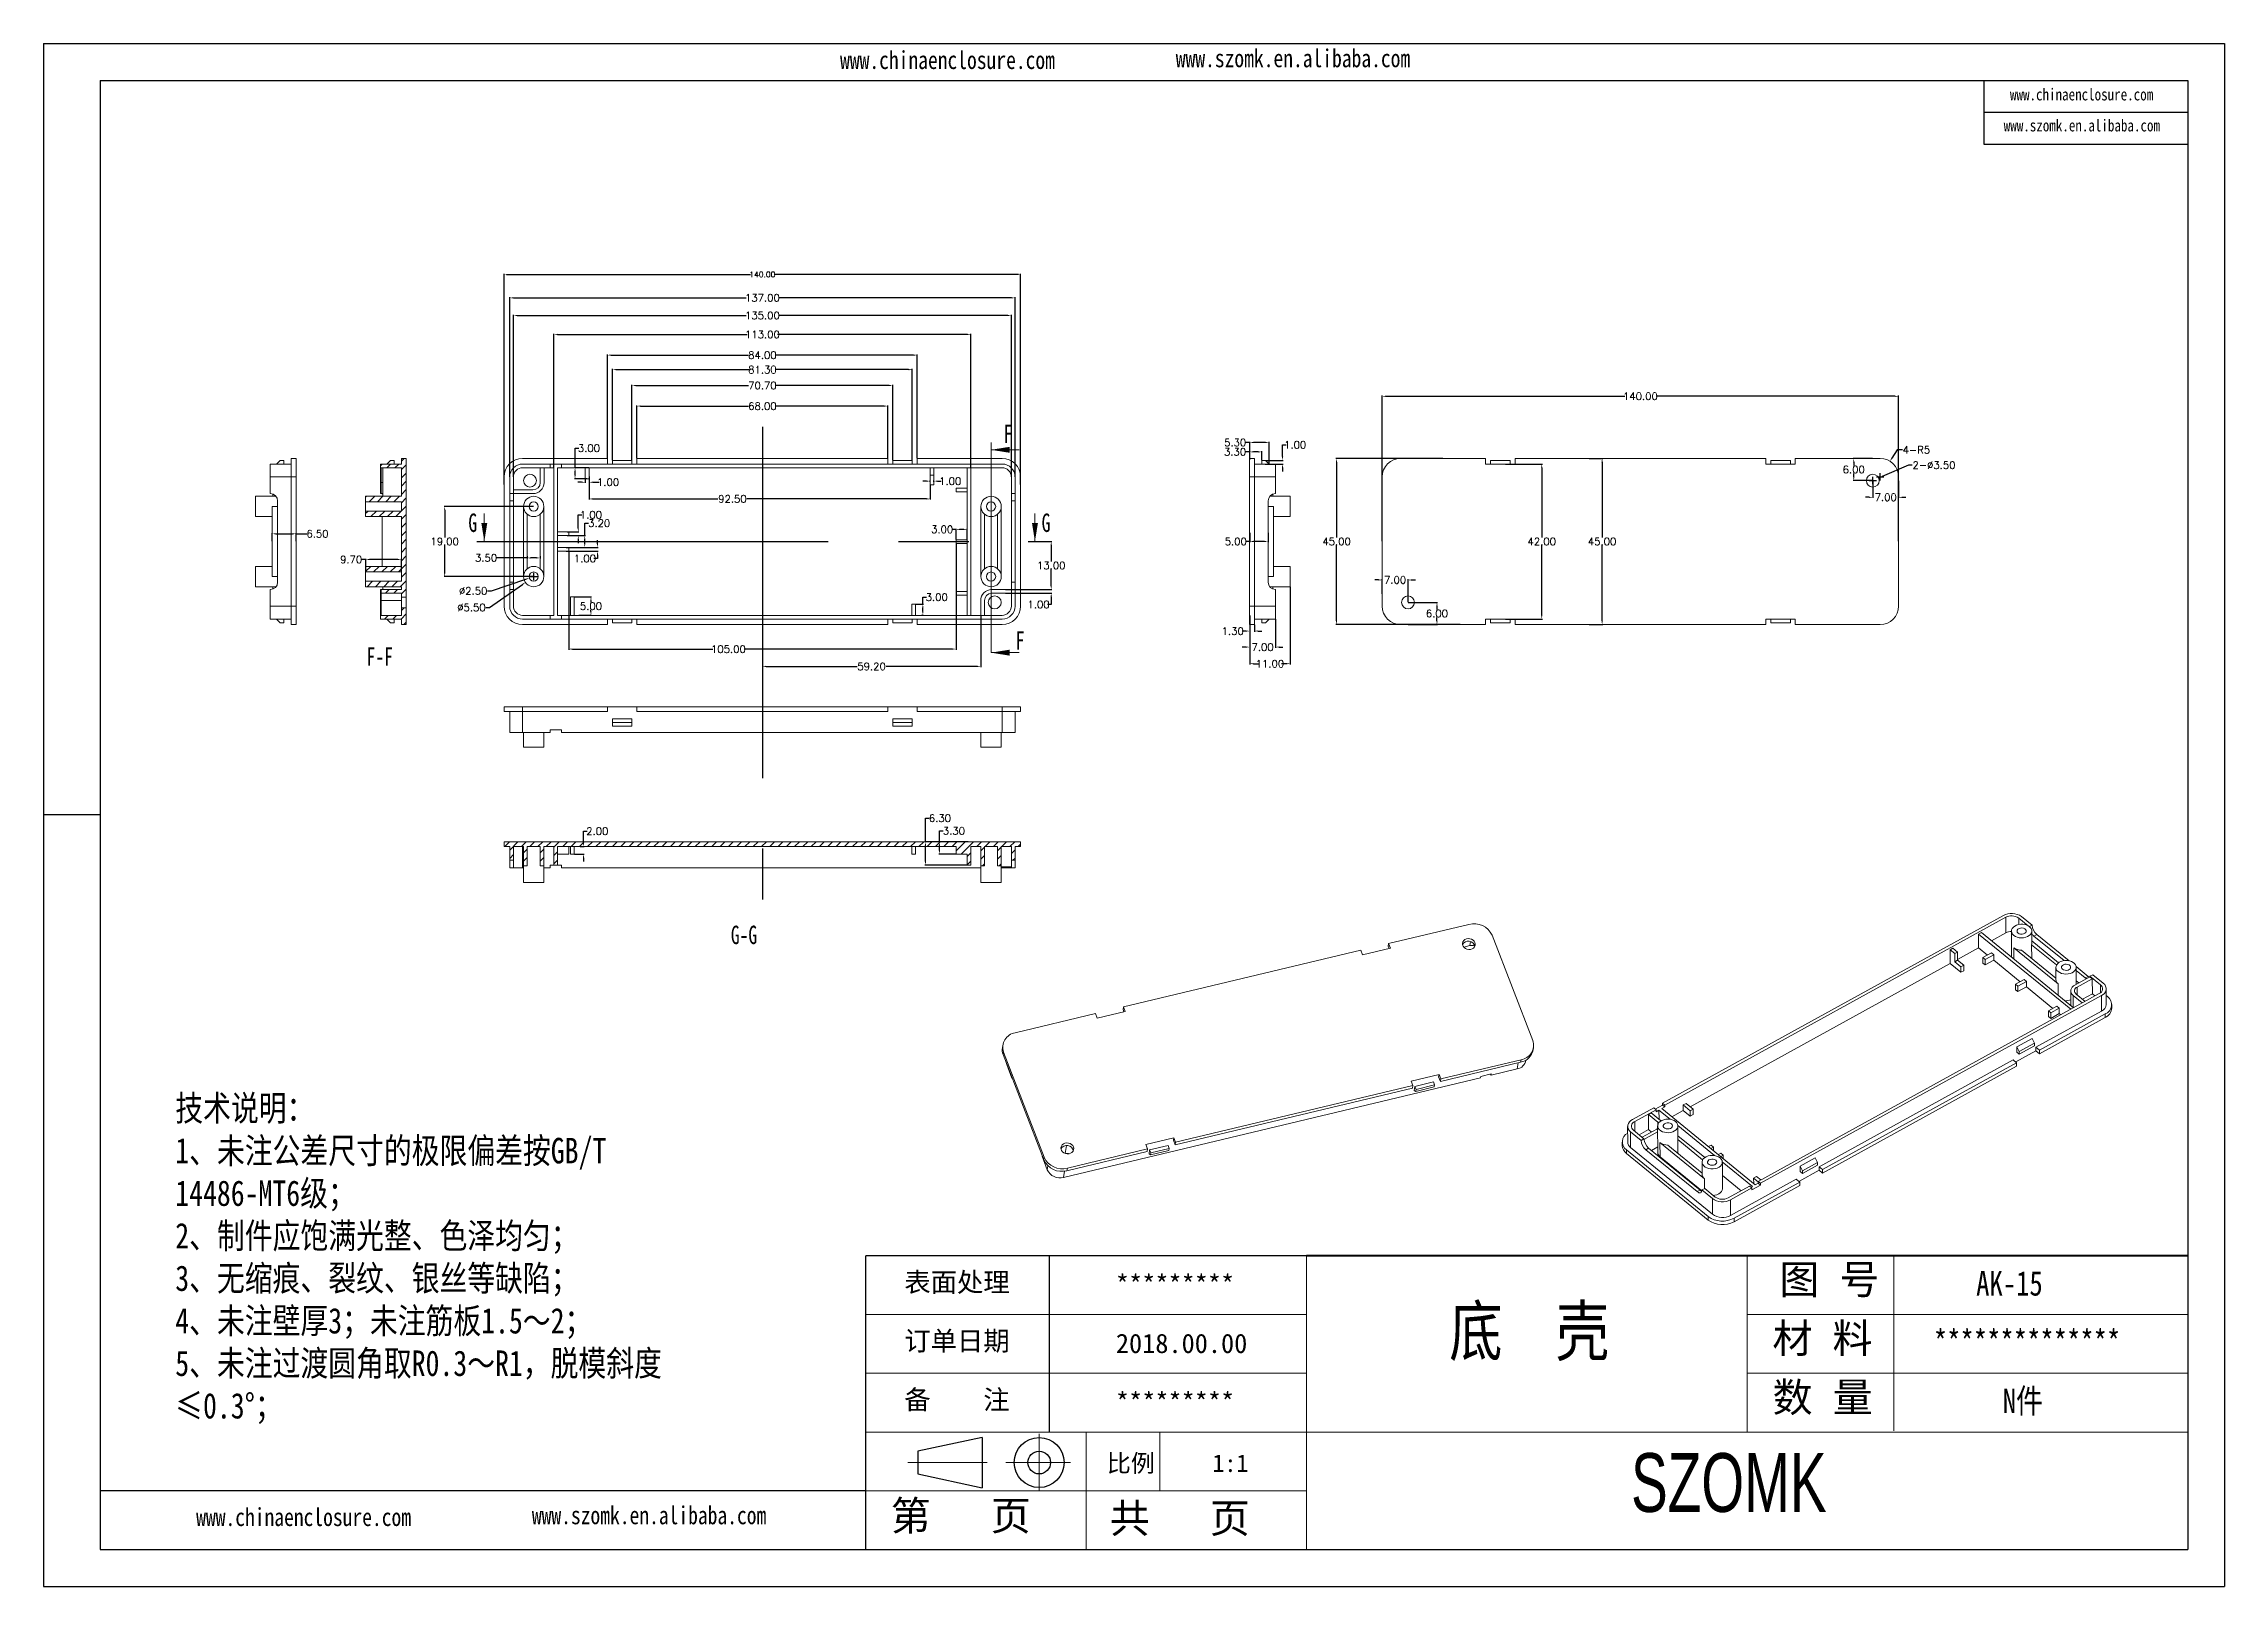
# Model space of a CAD drawing. Header units: inches. Extents: x 1328 to 2850, y 1126 to 1544.
# Drawn here: x 1976 to 2567, y 1126 to 1544 of the extents above; entities that cross this region are included whole.
import ezdxf

# ---------------------------------------------------------------- set-up
doc = ezdxf.new("R2010")
doc.units = ezdxf.units.IN
doc.header["$LTSCALE"] = 15
for name, pattern in [('CENTER', [10.16, 6.35, -1.27, 1.27, -1.27]), ('CENTER2', [28.575, 19.05, -3.175, 3.175, -3.175]), ('PHANTOM', [12.7, 6.35, -1.27, 1.27, -1.27, 1.27, -1.27])]:
    doc.linetypes.add(name, pattern=pattern)
doc.layers.add('文字', color=81, linetype='Continuous')
for name, color, linetype, lineweight in [('粗实线', 7, 'Continuous', 30), ('细实线', 3, 'Continuous', 9), ('细点划线', 2, 'CENTER2', 9)]:
    doc.layers.add(name, color=color, linetype=linetype, lineweight=lineweight)
doc.styles.add('SLDTEXTSTYLE6', font='TXT', dxfattribs={"width": 0.7})
doc.styles.get("Standard").update_dxf_attribs({"font": 'txt', "bigfont": 'gbcbig.shx'})
doc.styles.add('宋体', font='', dxfattribs={"width": 0.8, "height": 3.5})
doc.styles.add('长仿宋', font='', dxfattribs={"width": 0.7, "height": 4})
doc.styles.get('宋体').set_extended_font_data('SimSun')
doc.styles.get('长仿宋').set_extended_font_data('SimSun')
doc.dimstyles.new('2', dxfattribs={"dimtxt": 1.5, "dimasz": 0.6, "dimexe": 0.18, "dimexo": 0.0625, "dimgap": 0.09, "dimtad": 0, "dimtih": 1, "dimtoh": 1, "dimzin": 0, "dimdsep": 46, "dimtxsty": 'Standard', "dimcen": 0, "dimadec": 0, "dimazin": 2, "dimtfac": 1, "dimtofl": 0, "dimtmove": 0, "dimatfit": 3, "dimfxl": 1, "dimtolj": 1, "dimtzin": 0, "dimarcsym": 0})
doc.dimstyles.new('2.5', dxfattribs={"dimtxt": 2, "dimasz": 1, "dimexe": 0.18, "dimexo": 0.0625, "dimgap": 0.09, "dimtad": 0, "dimtih": 1, "dimtoh": 1, "dimzin": 0, "dimdsep": 46, "dimtxsty": 'Standard', "dimcen": 1, "dimadec": 0, "dimazin": 2, "dimtfac": 1, "dimtofl": 0, "dimtmove": 0, "dimatfit": 3, "dimfxl": 1, "dimtolj": 1, "dimtzin": 0, "dimarcsym": 0})

msp = doc.modelspace()

# ---------------------------------------------------------------- texts
at = {"color": 7, "linetype": 'Continuous', "char_height": 5, "attachment_point": 1, "style": 'SLDTEXTSTYLE6'}
for s, insert in [('F', (2235.888, 1440.49)), ('G', (2090.758, 1416.377)), ('G', (2246.172, 1416.377)), ('F', (2239.151, 1384.478)), ('F-F', (2063.167, 1380.106)), ('G-G', (2161.919, 1304.693))]:
    msp.add_mtext(s, dxfattribs=dict(at, insert=insert))
at = {"char_height": 5.23729, "width": 2976.61369, "attachment_point": 1}
for s, insert in [('{\\fSimHei|b0|i0|c134|p49;表面处理}', (2208.947, 1210.717)), ('{\\fSimHei|b0|i0|c134|p49;*********}', (2266.309, 1210.043)), ('{\\fSimHei|b0|i0|c134|p49;订单日期}', (2208.947, 1194.791)), ('{\\fSimHei|b0|i0|c134|p49;2018.00.00}', (2266.309, 1194.118)), ('{\\fSimHei|b0|i0|c134|p49;备    注}', (2208.947, 1178.866)), ('{\\fSimHei|b0|i0|c134|p49;*********}', (2266.309, 1178.193))]:
    msp.add_mtext(s, dxfattribs=dict(at, insert=insert))
at = {"layer": '文字', "color": 0, "attachment_point": 1, "style": '宋体'}
for s, insert, char_height, width in [('www.chinaenclosure.com', (2191.528, 1541.688), 4.86605, 85.4918), ('www.szomk.en.alibaba.com', (2282.544, 1542.17), 4.86605, 85.4918), ('www.chinaenclosure.com', (2508.706, 1531.553), 3.24403, 56.99453), ('www.szomk.en.alibaba.com', (2507.011, 1523.152), 3.24403, 56.99453), ('{\\H1.111x;技术说明：\\P1、未注公差尺寸的极限偏差按GB/T 14486-MT6级；\\P2、制件应饱满光整、色泽均匀；\\P3、无缩痕、裂纹、银丝等缺陷；\\P4、未注壁厚3；未注筋板1.5～2；\\P5、未注过渡圆角取R0.3～R1，脱模斜度≤0.3%%D；}', (2011.303, 1258.705), 6.2208, 140.11981), ('{\\H1.111x;AK-15}', (2499.534, 1211.076), 5.97197, 69.04266), ('底  壳', (2356.658, 1201.488), 13.271, 169.66547), ('{\\H1.111x;**************}', (2488.047, 1195.151), 5.97197, 69.04266), ('{\\H1.111x;N件}', (2506.758, 1179.226), 5.97197, 69.04266), ('www.chinaenclosure.com', (2016.96, 1146.875), 4.86605, 85.4918), ('www.szomk.en.alibaba.com', (2107.976, 1147.357), 4.86605, 85.4918)]:
    msp.add_mtext(s, dxfattribs=dict(at, insert=insert, char_height=char_height, width=width))
at = {"layer": '粗实线', "insert": (2405.977, 1161.758), "char_height": 15.92525, "width": 178.5859, "attachment_point": 1, "style": '长仿宋'}
msp.add_mtext('{\\fSTXinwei|b0|i0|c134|p2;SZOMK}', dxfattribs=at)
at = {"layer": '细实线', "color": 7, "attachment_point": 1}
for s, insert, char_height, width in [('{\\fSimSun|b0|i0|c134|p54;图 号}', (2446.195, 1212.819), 7.96262, 39.81312), ('{\\fSimSun|b0|i0|c134|p54;材 料   }', (2444.307, 1196.893), 7.96262, 39.81312), ('{\\fSimSun|b0|i0|c134|p54;数 量}', (2444.346, 1180.89), 7.96262, 35.97614), ('{\\fSimSun|b0|i0|c134|p54;比例}', (2263.854, 1161.429), 4.77757, 20.97207), ('{\\fSimSun|b0|i0|c134|p54;1:1}', (2292.47, 1161.429), 4.77757, 20.97207), ('{\\fSimSun|b0|i0|c134|p54;第   页}', (2205.261, 1148.798), 7.96262, 59.71968), ('{\\fSimSun|b0|i0|c134|p54; 共   页}', (2259.255, 1148.121), 7.96262, 59.71968)]:
    msp.add_mtext(s, dxfattribs=dict(at, insert=insert, char_height=char_height, width=width))

# ---------------------------------------------------------------- blocks, each defined once
blk = doc.blocks.new('*D96')
at = {"color": 0, "lineweight": -2}
for p, q in [((2100.47, 1424.21), (2100.47, 1481.32)), ((2101.07, 1481.14), (2167.25, 1481.14)), ((2239.87, 1481.14), (2173.68, 1481.14)), ((2240.47, 1424.21), (2240.47, 1481.32))]:
    blk.add_line(p, q, dxfattribs=at)
at = {"color": 0}
for points in [[(2101.07, 1481.24), (2101.07, 1481.04), (2100.47, 1481.14)], [(2239.87, 1481.24), (2239.87, 1481.04), (2240.47, 1481.14)]]:
    blk.add_solid(points, dxfattribs=at)
at = {"layer": 'Defpoints', "color": 0}
for p in [(2240.47, 1481.14), (2100.47, 1424.15), (2240.47, 1424.15)]:
    blk.add_point(p, dxfattribs=at)
at = {"color": 0, "insert": (2170.47, 1481.14), "char_height": 1.5, "attachment_point": 5}
blk.add_mtext('\\A1;140.00', dxfattribs=at)
blk = doc.blocks.new('*D97')
at = {"color": 0, "lineweight": -2}
for p, q in [((2101.97, 1426.34), (2101.97, 1474.98)), ((2102.97, 1474.8), (2166.05, 1474.8)), ((2237.97, 1474.8), (2174.89, 1474.8)), ((2238.97, 1426.34), (2238.97, 1474.98))]:
    blk.add_line(p, q, dxfattribs=at)
at = {"color": 0}
for points in [[(2102.97, 1474.96), (2102.97, 1474.63), (2101.97, 1474.8)], [(2237.97, 1474.96), (2237.97, 1474.63), (2238.97, 1474.8)]]:
    blk.add_solid(points, dxfattribs=at)
at = {"layer": 'Defpoints', "color": 0}
for p in [(2238.97, 1474.8), (2101.97, 1426.28), (2238.97, 1426.28)]:
    blk.add_point(p, dxfattribs=at)
at = {"color": 0, "insert": (2170.47, 1474.8), "char_height": 2, "attachment_point": 5}
blk.add_mtext('\\A1;137.00', dxfattribs=at)
blk = doc.blocks.new('*D98')
at = {"color": 0, "lineweight": -2}
for p, q in [((2102.97, 1426.34), (2102.97, 1470.2)), ((2103.97, 1470.02), (2166.05, 1470.02)), ((2236.97, 1470.02), (2174.89, 1470.02)), ((2237.97, 1426.34), (2237.97, 1470.2))]:
    blk.add_line(p, q, dxfattribs=at)
at = {"color": 0}
for points in [[(2103.97, 1470.19), (2103.97, 1469.86), (2102.97, 1470.02)], [(2236.97, 1470.19), (2236.97, 1469.86), (2237.97, 1470.02)]]:
    blk.add_solid(points, dxfattribs=at)
at = {"layer": 'Defpoints', "color": 0}
for p in [(2237.97, 1470.02), (2102.97, 1426.28), (2237.97, 1426.28)]:
    blk.add_point(p, dxfattribs=at)
at = {"color": 0, "insert": (2170.47, 1470.02), "char_height": 2, "attachment_point": 5}
blk.add_mtext('\\A1;135.00', dxfattribs=at)
blk = doc.blocks.new('*D99')
at = {"color": 0, "lineweight": -2}
for p, q in [((2113.97, 1428.84), (2113.97, 1465.09)), ((2114.97, 1464.91), (2166.38, 1464.91)), ((2225.97, 1464.91), (2174.56, 1464.91)), ((2226.97, 1428.84), (2226.97, 1465.09))]:
    blk.add_line(p, q, dxfattribs=at)
at = {"color": 0}
for points in [[(2114.97, 1465.08), (2114.97, 1464.74), (2113.97, 1464.91)], [(2225.97, 1465.08), (2225.97, 1464.74), (2226.97, 1464.91)]]:
    blk.add_solid(points, dxfattribs=at)
at = {"layer": 'Defpoints', "color": 0}
for p in [(2226.97, 1464.91), (2113.97, 1428.78), (2226.97, 1428.78)]:
    blk.add_point(p, dxfattribs=at)
at = {"color": 0, "insert": (2170.47, 1464.91), "char_height": 2, "attachment_point": 5}
blk.add_mtext('\\A1;113.00', dxfattribs=at)
blk = doc.blocks.new('*D100')
at = {"color": 0, "lineweight": -2}
for p, q in [((2128.47, 1431.34), (2128.47, 1459.47)), ((2129.47, 1459.29), (2166.71, 1459.29)), ((2211.47, 1459.29), (2174.23, 1459.29)), ((2212.47, 1431.34), (2212.47, 1459.47))]:
    blk.add_line(p, q, dxfattribs=at)
at = {"color": 0}
for points in [[(2129.47, 1459.46), (2129.47, 1459.12), (2128.47, 1459.29)], [(2211.47, 1459.46), (2211.47, 1459.12), (2212.47, 1459.29)]]:
    blk.add_solid(points, dxfattribs=at)
at = {"layer": 'Defpoints', "color": 0}
for p in [(2212.47, 1459.29), (2128.47, 1431.28), (2212.47, 1431.28)]:
    blk.add_point(p, dxfattribs=at)
at = {"color": 0, "insert": (2170.47, 1459.29), "char_height": 2, "attachment_point": 5}
blk.add_mtext('\\A1;84.00', dxfattribs=at)
blk = doc.blocks.new('*D101')
at = {"color": 0, "lineweight": -2}
for p, q in [((2129.82, 1430.84), (2129.82, 1455.53)), ((2130.82, 1455.35), (2166.88, 1455.35)), ((2210.12, 1455.35), (2174.06, 1455.35)), ((2211.12, 1430.84), (2211.12, 1455.53))]:
    blk.add_line(p, q, dxfattribs=at)
at = {"color": 0}
for points in [[(2130.82, 1455.52), (2130.82, 1455.19), (2129.82, 1455.35)], [(2210.12, 1455.52), (2210.12, 1455.19), (2211.12, 1455.35)]]:
    blk.add_solid(points, dxfattribs=at)
at = {"layer": 'Defpoints', "color": 0}
for p in [(2211.12, 1455.35), (2129.82, 1430.78), (2211.12, 1430.78)]:
    blk.add_point(p, dxfattribs=at)
at = {"color": 0, "insert": (2170.47, 1455.35), "char_height": 2, "attachment_point": 5}
blk.add_mtext('\\A1;81.30', dxfattribs=at)
blk = doc.blocks.new('*D102')
at = {"color": 0, "lineweight": -2}
for p, q in [((2135.12, 1430.84), (2135.12, 1451.25)), ((2136.12, 1451.07), (2166.71, 1451.07)), ((2204.82, 1451.07), (2174.23, 1451.07)), ((2205.82, 1430.84), (2205.82, 1451.25))]:
    blk.add_line(p, q, dxfattribs=at)
at = {"color": 0}
for points in [[(2136.12, 1451.24), (2136.12, 1450.9), (2135.12, 1451.07)], [(2204.82, 1451.24), (2204.82, 1450.9), (2205.82, 1451.07)]]:
    blk.add_solid(points, dxfattribs=at)
at = {"layer": 'Defpoints', "color": 0}
for p in [(2205.82, 1451.07), (2135.12, 1430.78), (2205.82, 1430.78)]:
    blk.add_point(p, dxfattribs=at)
at = {"color": 0, "insert": (2170.47, 1451.07), "char_height": 2, "attachment_point": 5}
blk.add_mtext('\\A1;70.70', dxfattribs=at)
blk = doc.blocks.new('*D103')
at = {"color": 0, "lineweight": -2}
for p, q in [((2136.47, 1431.34), (2136.47, 1445.66)), ((2137.47, 1445.48), (2166.71, 1445.48)), ((2203.47, 1445.48), (2174.23, 1445.48)), ((2204.47, 1431.34), (2204.47, 1445.66))]:
    blk.add_line(p, q, dxfattribs=at)
at = {"color": 0}
for points in [[(2137.47, 1445.65), (2137.47, 1445.32), (2136.47, 1445.48)], [(2203.47, 1445.65), (2203.47, 1445.32), (2204.47, 1445.48)]]:
    blk.add_solid(points, dxfattribs=at)
at = {"layer": 'Defpoints', "color": 0}
for p in [(2136.47, 1445.48), (2136.47, 1431.28), (2204.47, 1431.28)]:
    blk.add_point(p, dxfattribs=at)
at = {"color": 0, "insert": (2170.47, 1445.48), "char_height": 2, "attachment_point": 5}
blk.add_mtext('\\A1;68.00', dxfattribs=at)
blk = doc.blocks.new('*D104')
at = {"color": 0, "lineweight": -2}
for p, q in [((2222.97, 1408.21), (2222.97, 1379.46)), ((2117.97, 1406.11), (2117.97, 1379.46)), ((2118.97, 1379.64), (2157.01, 1379.64)), ((2221.97, 1379.64), (2165.53, 1379.64))]:
    blk.add_line(p, q, dxfattribs=at)
at = {"color": 0}
for points in [[(2118.97, 1379.8), (2118.97, 1379.47), (2117.97, 1379.64)], [(2221.97, 1379.8), (2221.97, 1379.47), (2222.97, 1379.64)]]:
    blk.add_solid(points, dxfattribs=at)
at = {"layer": 'Defpoints', "color": 0}
for p in [(2222.97, 1408.28), (2117.97, 1406.18), (2222.97, 1379.64)]:
    blk.add_point(p, dxfattribs=at)
at = {"color": 0, "insert": (2161.27, 1379.64), "char_height": 2, "attachment_point": 5}
blk.add_mtext('\\A1;105.00', dxfattribs=at)
blk = doc.blocks.new('*D105')
at = {"color": 0, "lineweight": -2}
for p, q in [((2123.47, 1425.71), (2123.47, 1420.14)), ((2124.47, 1420.32), (2158.43, 1420.32)), ((2214.97, 1420.32), (2166.28, 1420.32)), ((2215.97, 1424.11), (2215.97, 1420.14))]:
    blk.add_line(p, q, dxfattribs=at)
at = {"color": 0}
for points in [[(2124.47, 1420.49), (2124.47, 1420.15), (2123.47, 1420.32)], [(2214.97, 1420.49), (2214.97, 1420.15), (2215.97, 1420.32)]]:
    blk.add_solid(points, dxfattribs=at)
at = {"layer": 'Defpoints', "color": 0}
for p in [(2123.47, 1425.78), (2215.97, 1424.18), (2215.97, 1420.32)]:
    blk.add_point(p, dxfattribs=at)
at = {"color": 0, "insert": (2162.36, 1420.32), "char_height": 2, "attachment_point": 5}
blk.add_mtext('\\A1;92.50', dxfattribs=at)
blk = doc.blocks.new('*D106')
at = {"color": 0, "lineweight": -2}
for p, q in [((2122.47, 1425.71), (2122.47, 1424.66)), ((2123.47, 1426.41), (2123.47, 1424.66)), ((2121.47, 1424.84), (2120.47, 1424.84)), ((2124.47, 1424.84), (2126.21, 1424.84))]:
    blk.add_line(p, q, dxfattribs=at)
at = {"color": 0}
for points in [[(2121.47, 1425.01), (2121.47, 1424.68), (2122.47, 1424.84)], [(2124.47, 1425.01), (2124.47, 1424.68), (2123.47, 1424.84)]]:
    blk.add_solid(points, dxfattribs=at)
at = {"layer": 'Defpoints', "color": 0}
for p in [(2122.47, 1425.78), (2123.47, 1426.48), (2122.47, 1424.84)]:
    blk.add_point(p, dxfattribs=at)
at = {"color": 0, "insert": (2128.63, 1424.84), "char_height": 2, "attachment_point": 5}
blk.add_mtext('\\A1;1.00', dxfattribs=at)
blk = doc.blocks.new('*D107')
at = {"color": 0, "lineweight": -2}
for p, q in [((2214.97, 1425.14), (2213.97, 1425.14)), ((2215.97, 1424.91), (2215.97, 1425.32)), ((2216.97, 1424.91), (2216.97, 1425.32)), ((2217.97, 1425.14), (2218.97, 1425.14))]:
    blk.add_line(p, q, dxfattribs=at)
at = {"color": 0}
for points in [[(2214.97, 1425.31), (2214.97, 1424.97), (2215.97, 1425.14)], [(2217.97, 1425.31), (2217.97, 1424.97), (2216.97, 1425.14)]]:
    blk.add_solid(points, dxfattribs=at)
at = {"layer": 'Defpoints', "color": 0}
for p in [(2216.97, 1425.14), (2215.97, 1424.84), (2216.97, 1424.84)]:
    blk.add_point(p, dxfattribs=at)
at = {"color": 0, "insert": (2221.39, 1425.14), "char_height": 2, "attachment_point": 5}
blk.add_mtext('\\A1;1.00', dxfattribs=at)
blk = doc.blocks.new('*D108')
at = {"color": 0, "lineweight": -2}
for p, q in [((2122.31, 1410.38), (2122.31, 1413.72)), ((2122.31, 1413.72), (2123.31, 1413.72)), ((2118.03, 1410.38), (2122.49, 1410.38)), ((2118.03, 1407.18), (2122.49, 1407.18)), ((2122.31, 1408.18), (2122.31, 1409.38))]:
    blk.add_line(p, q, dxfattribs=at)
at = {"color": 0}
for points in [[(2122.14, 1409.38), (2122.47, 1409.38), (2122.31, 1410.38)], [(2122.14, 1408.18), (2122.47, 1408.18), (2122.31, 1407.18)]]:
    blk.add_solid(points, dxfattribs=at)
at = {"layer": 'Defpoints', "color": 0}
for p in [(2117.97, 1410.38), (2117.97, 1407.18), (2122.31, 1410.38)]:
    blk.add_point(p, dxfattribs=at)
at = {"color": 0, "insert": (2126.23, 1413.72), "char_height": 2, "attachment_point": 5}
blk.add_mtext('\\A1;3.20', dxfattribs=at)
blk = doc.blocks.new('*D110')
at = {"color": 0, "lineweight": -2}
for p, q in [((2120.56, 1412.38), (2120.56, 1416.02)), ((2120.56, 1416.02), (2121.56, 1416.02)), ((2117.56, 1411.38), (2120.74, 1411.38)), ((2117.56, 1410.38), (2120.74, 1410.38)), ((2120.56, 1409.38), (2120.56, 1408.38))]:
    blk.add_line(p, q, dxfattribs=at)
at = {"color": 0}
for points in [[(2120.39, 1412.38), (2120.72, 1412.38), (2120.56, 1411.38)], [(2120.39, 1409.38), (2120.72, 1409.38), (2120.56, 1410.38)]]:
    blk.add_solid(points, dxfattribs=at)
at = {"layer": 'Defpoints', "color": 0}
for p in [(2117.5, 1411.38), (2117.5, 1410.38), (2120.56, 1411.38)]:
    blk.add_point(p, dxfattribs=at)
at = {"color": 0, "insert": (2123.98, 1416.02), "char_height": 2, "attachment_point": 5}
blk.add_mtext('\\A1;1.00', dxfattribs=at)
blk = doc.blocks.new('*D111')
at = {"color": 0, "lineweight": -2}
for p, q in [((2117.28, 1407.18), (2125.95, 1407.18)), ((2125.77, 1408.18), (2125.77, 1409.18)), ((2117.28, 1406.18), (2125.95, 1406.18)), ((2125.77, 1404.18), (2124.77, 1404.18)), ((2125.77, 1405.18), (2125.77, 1404.18))]:
    blk.add_line(p, q, dxfattribs=at)
at = {"color": 0}
for points in [[(2125.61, 1408.18), (2125.94, 1408.18), (2125.77, 1407.18)], [(2125.61, 1405.18), (2125.94, 1405.18), (2125.77, 1406.18)]]:
    blk.add_solid(points, dxfattribs=at)
at = {"layer": 'Defpoints', "color": 0}
for p in [(2117.22, 1407.18), (2117.22, 1406.18), (2125.77, 1406.18)]:
    blk.add_point(p, dxfattribs=at)
at = {"color": 0, "insert": (2122.35, 1404.18), "char_height": 2, "attachment_point": 5}
blk.add_mtext('\\A1;1.00', dxfattribs=at)
blk = doc.blocks.new('*D112')
at = {"color": 0, "lineweight": -2}
for p, q in [((2119.53, 1393.78), (2124.18, 1393.78)), ((2124, 1392.78), (2124, 1392.37)), ((2124, 1389.78), (2124, 1390.19)), ((2120.74, 1388.78), (2124.18, 1388.78))]:
    blk.add_line(p, q, dxfattribs=at)
at = {"color": 0}
for points in [[(2123.83, 1392.78), (2124.16, 1392.78), (2124, 1393.78)], [(2123.83, 1389.78), (2124.16, 1389.78), (2124, 1388.78)]]:
    blk.add_solid(points, dxfattribs=at)
at = {"layer": 'Defpoints', "color": 0}
for p in [(2119.47, 1393.78), (2120.67, 1388.78), (2124, 1388.78)]:
    blk.add_point(p, dxfattribs=at)
at = {"color": 0, "insert": (2124, 1391.28), "char_height": 2, "attachment_point": 5}
blk.add_mtext('\\A1;5.00', dxfattribs=at)
blk = doc.blocks.new('*D113')
at = {"color": 0, "lineweight": -2}
for p, q in [((2212.03, 1391.78), (2214.16, 1391.78)), ((2213.98, 1391.78), (2213.98, 1393.68)), ((2213.98, 1393.68), (2214.98, 1393.68)), ((2213.98, 1389.78), (2213.98, 1390.78)), ((2213.57, 1388.78), (2214.16, 1388.78))]:
    blk.add_line(p, q, dxfattribs=at)
at = {"color": 0}
for points in [[(2213.81, 1390.78), (2214.14, 1390.78), (2213.98, 1391.78)], [(2213.81, 1389.78), (2214.14, 1389.78), (2213.98, 1388.78)]]:
    blk.add_solid(points, dxfattribs=at)
at = {"layer": 'Defpoints', "color": 0}
for p in [(2211.97, 1391.78), (2213.51, 1388.78), (2213.98, 1388.78)]:
    blk.add_point(p, dxfattribs=at)
at = {"color": 0, "insert": (2217.73, 1393.68), "char_height": 2, "attachment_point": 5}
blk.add_mtext('\\A1;3.00', dxfattribs=at)
blk = doc.blocks.new('*D114')
at = {"color": 0, "lineweight": -2}
for p, q in [((2222.97, 1412.08), (2221.97, 1412.08)), ((2222.97, 1409.34), (2222.97, 1412.26)), ((2224.97, 1412.08), (2223.97, 1412.08)), ((2225.97, 1409.34), (2225.97, 1412.26))]:
    blk.add_line(p, q, dxfattribs=at)
at = {"color": 0}
for points in [[(2223.97, 1412.24), (2223.97, 1411.91), (2222.97, 1412.08)], [(2224.97, 1412.24), (2224.97, 1411.91), (2225.97, 1412.08)]]:
    blk.add_solid(points, dxfattribs=at)
at = {"layer": 'Defpoints', "color": 0}
for p in [(2222.97, 1412.08), (2222.97, 1409.28), (2225.97, 1409.28)]:
    blk.add_point(p, dxfattribs=at)
at = {"color": 0, "insert": (2219.21, 1412.08), "char_height": 2, "attachment_point": 5}
blk.add_mtext('\\A1;3.00', dxfattribs=at)
blk = doc.blocks.new('*D115')
at = {"color": 0, "lineweight": -2}
for p, q in [((2119.68, 1428.78), (2119.68, 1434.05)), ((2119.68, 1434.05), (2120.68, 1434.05)), ((2123.41, 1428.78), (2119.5, 1428.78)), ((2122.91, 1425.78), (2119.5, 1425.78)), ((2119.68, 1426.78), (2119.68, 1427.78))]:
    blk.add_line(p, q, dxfattribs=at)
at = {"color": 0}
for points in [[(2119.52, 1427.78), (2119.85, 1427.78), (2119.68, 1428.78)], [(2119.52, 1426.78), (2119.85, 1426.78), (2119.68, 1425.78)]]:
    blk.add_solid(points, dxfattribs=at)
at = {"layer": 'Defpoints', "color": 0}
for p in [(2119.68, 1425.78), (2122.97, 1425.78), (2123.47, 1428.78)]:
    blk.add_point(p, dxfattribs=at)
at = {"color": 0, "insert": (2123.44, 1434.05), "char_height": 2, "attachment_point": 5}
blk.add_mtext('\\A1;3.00', dxfattribs=at)
blk = doc.blocks.new('*D119')
at = {"color": 0, "lineweight": -2}
for p, q in [((2337.51, 1398.36), (2336.51, 1398.36)), ((2338.51, 1394.64), (2338.51, 1398.54)), ((2345.51, 1392.34), (2345.51, 1398.54)), ((2346.51, 1398.36), (2347.51, 1398.36))]:
    blk.add_line(p, q, dxfattribs=at)
at = {"color": 0}
for points in [[(2337.51, 1398.52), (2337.51, 1398.19), (2338.51, 1398.36)], [(2346.51, 1398.52), (2346.51, 1398.19), (2345.51, 1398.36)]]:
    blk.add_solid(points, dxfattribs=at)
at = {"layer": 'Defpoints', "color": 0}
for p in [(2338.51, 1398.36), (2338.51, 1394.57), (2345.51, 1392.28)]:
    blk.add_point(p, dxfattribs=at)
at = {"color": 0, "insert": (2342.01, 1398.36), "char_height": 2, "attachment_point": 5}
blk.add_mtext('\\A1;7.00', dxfattribs=at)
blk = doc.blocks.new('*D120')
at = {"color": 0, "lineweight": -2}
for p, q in [((2345.57, 1392.28), (2353.53, 1392.28)), ((2353.35, 1391.28), (2353.35, 1390.37)), ((2345.57, 1386.28), (2353.53, 1386.28)), ((2353.35, 1387.28), (2353.35, 1388.19))]:
    blk.add_line(p, q, dxfattribs=at)
at = {"color": 0}
for points in [[(2353.19, 1391.28), (2353.52, 1391.28), (2353.35, 1392.28)], [(2353.19, 1387.28), (2353.52, 1387.28), (2353.35, 1386.28)]]:
    blk.add_solid(points, dxfattribs=at)
at = {"layer": 'Defpoints', "color": 0}
for p in [(2345.51, 1392.28), (2345.51, 1386.28), (2353.35, 1386.28)]:
    blk.add_point(p, dxfattribs=at)
at = {"color": 0, "insert": (2353.35, 1389.28), "char_height": 2, "attachment_point": 5}
blk.add_mtext('\\A1;6.00', dxfattribs=at)
blk = doc.blocks.new('*D121')
at = {"color": 0, "lineweight": -2}
for p, q in [((2471.51, 1425.21), (2471.51, 1420.58)), ((2478.51, 1425.21), (2478.51, 1420.58)), ((2470.51, 1420.76), (2469.51, 1420.76)), ((2479.51, 1420.76), (2480.51, 1420.76))]:
    blk.add_line(p, q, dxfattribs=at)
at = {"color": 0}
for points in [[(2470.51, 1420.92), (2470.51, 1420.59), (2471.51, 1420.76)], [(2479.51, 1420.92), (2479.51, 1420.59), (2478.51, 1420.76)]]:
    blk.add_solid(points, dxfattribs=at)
at = {"layer": 'Defpoints', "color": 0}
for p in [(2471.51, 1425.28), (2478.51, 1425.28), (2478.51, 1420.76)]:
    blk.add_point(p, dxfattribs=at)
at = {"color": 0, "insert": (2475.01, 1420.76), "char_height": 2, "attachment_point": 5}
blk.add_mtext('\\A1;7.00', dxfattribs=at)
blk = doc.blocks.new('*D122')
at = {"color": 0, "lineweight": -2}
for p, q in [((2471.45, 1431.28), (2466.17, 1431.28)), ((2471.45, 1425.28), (2466.17, 1425.28)), ((2466.35, 1430.28), (2466.35, 1429.37)), ((2466.35, 1426.28), (2466.35, 1427.19))]:
    blk.add_line(p, q, dxfattribs=at)
at = {"color": 0}
for points in [[(2466.19, 1430.28), (2466.52, 1430.28), (2466.35, 1431.28)], [(2466.19, 1426.28), (2466.52, 1426.28), (2466.35, 1425.28)]]:
    blk.add_solid(points, dxfattribs=at)
at = {"layer": 'Defpoints', "color": 0}
for p in [(2466.35, 1431.28), (2471.51, 1431.28), (2471.51, 1425.28)]:
    blk.add_point(p, dxfattribs=at)
at = {"color": 0, "insert": (2466.35, 1428.28), "char_height": 2, "attachment_point": 5}
blk.add_mtext('\\A1;6.00', dxfattribs=at)
blk = doc.blocks.new('*D123')
at = {"color": 0, "lineweight": -2}
for p, q in [((2470.51, 1425.28), (2472.51, 1425.28)), ((2471.51, 1424.28), (2471.51, 1426.28)), ((2481.19, 1429.48), (2474.03, 1426.37)), ((2482.19, 1429.48), (2481.19, 1429.48))]:
    blk.add_line(p, q, dxfattribs=at)
at = {"color": 0}
blk.add_solid([(2473.97, 1426.52), (2474.1, 1426.22), (2473.12, 1425.97)], dxfattribs=at)
at = {"layer": 'Defpoints', "color": 0}
for p in [(2473.12, 1425.97), (2469.91, 1424.58)]:
    blk.add_point(p, dxfattribs=at)
at = {"color": 0, "insert": (2488.11, 1429.48), "char_height": 2, "attachment_point": 5}
blk.add_mtext('\\A1;2-∅3.50', dxfattribs=at)
blk = doc.blocks.new('*D124')
at = {"color": 0, "lineweight": -2}
for p, q in [((2478.1, 1433.62), (2476.69, 1431.37)), ((2479.6, 1433.62), (2478.1, 1433.62)), ((2472.51, 1426.28), (2474.51, 1426.28)), ((2473.51, 1425.28), (2473.51, 1427.28))]:
    blk.add_line(p, q, dxfattribs=at)
at = {"color": 0}
blk.add_solid([(2476.55, 1431.45), (2476.83, 1431.28), (2476.16, 1430.52)], dxfattribs=at)
at = {"layer": 'Defpoints', "color": 0}
for p in [(2476.16, 1430.52), (2470.86, 1422.04)]:
    blk.add_point(p, dxfattribs=at)
at = {"color": 0, "insert": (2483.35, 1433.62), "char_height": 2, "attachment_point": 5}
blk.add_mtext('\\A1;4-R5', dxfattribs=at)
blk = doc.blocks.new('*D125')
at = {"color": 0, "lineweight": -2}
for p, q in [((2062.92, 1403.89), (2061.92, 1403.89)), ((2062.92, 1400.59), (2062.92, 1404.07)), ((2071.62, 1403.89), (2063.92, 1403.89)), ((2072.62, 1400.59), (2072.62, 1404.07))]:
    blk.add_line(p, q, dxfattribs=at)
at = {"color": 0}
for points in [[(2063.92, 1404.06), (2063.92, 1403.73), (2062.92, 1403.89)], [(2071.62, 1404.06), (2071.62, 1403.73), (2072.62, 1403.89)]]:
    blk.add_solid(points, dxfattribs=at)
at = {"layer": 'Defpoints', "color": 0}
for p in [(2062.92, 1403.89), (2062.92, 1400.53), (2072.62, 1400.53)]:
    blk.add_point(p, dxfattribs=at)
at = {"color": 0, "insert": (2058.99, 1403.89), "char_height": 2, "attachment_point": 5}
blk.add_mtext('\\A1;9.70', dxfattribs=at)
blk = doc.blocks.new('*D126')
at = {"color": 0, "lineweight": -2}
for p, q in [((2108.41, 1418.28), (2084.16, 1418.28)), ((2084.34, 1417.28), (2084.34, 1409.87)), ((2084.34, 1400.28), (2084.34, 1407.69)), ((2108.41, 1399.28), (2084.16, 1399.28))]:
    blk.add_line(p, q, dxfattribs=at)
at = {"color": 0}
for points in [[(2084.17, 1417.28), (2084.5, 1417.28), (2084.34, 1418.28)], [(2084.17, 1400.28), (2084.5, 1400.28), (2084.34, 1399.28)]]:
    blk.add_solid(points, dxfattribs=at)
at = {"layer": 'Defpoints', "color": 0}
for p in [(2084.34, 1418.28), (2108.47, 1418.28), (2108.47, 1399.28)]:
    blk.add_point(p, dxfattribs=at)
at = {"color": 0, "insert": (2084.34, 1408.78), "char_height": 2, "attachment_point": 5}
blk.add_mtext('\\A1;19.00', dxfattribs=at)
blk = doc.blocks.new('*D127')
at = {"color": 0, "lineweight": -2}
for p, q in [((2095.99, 1395.38), (2096.99, 1395.38)), ((2096.99, 1395.38), (2106.34, 1398.55)), ((2107.47, 1399.28), (2109.47, 1399.28)), ((2108.47, 1398.28), (2108.47, 1400.28))]:
    blk.add_line(p, q, dxfattribs=at)
at = {"color": 0}
blk.add_solid([(2106.28, 1398.71), (2106.39, 1398.4), (2107.29, 1398.88)], dxfattribs=at)
at = {"layer": 'Defpoints', "color": 0}
for p in [(2107.29, 1398.88), (2109.65, 1399.68)]:
    blk.add_point(p, dxfattribs=at)
at = {"color": 0, "insert": (2092.06, 1395.38), "char_height": 2, "attachment_point": 5}
blk.add_mtext('\\A1;∅2.50', dxfattribs=at)
blk = doc.blocks.new('*D128')
at = {"color": 0, "lineweight": -2}
for p, q in [((2096.52, 1390.9), (2105.4, 1397.12)), ((2107.47, 1399.28), (2109.47, 1399.28)), ((2108.47, 1398.28), (2108.47, 1400.28)), ((2095.52, 1390.9), (2096.52, 1390.9))]:
    blk.add_line(p, q, dxfattribs=at)
at = {"color": 0}
blk.add_solid([(2105.3, 1397.26), (2105.49, 1396.99), (2106.22, 1397.7)], dxfattribs=at)
at = {"layer": 'Defpoints', "color": 0}
for p in [(2106.22, 1397.7), (2110.72, 1400.86)]:
    blk.add_point(p, dxfattribs=at)
at = {"color": 0, "insert": (2091.6, 1390.9), "char_height": 2, "attachment_point": 5}
blk.add_mtext('\\A1;∅5.50', dxfattribs=at)
blk = doc.blocks.new('*D129')
at = {"color": 0, "lineweight": -2}
for p, q in [((2106.72, 1404.33), (2098.47, 1404.33)), ((2106.72, 1404.82), (2106.72, 1404.15)), ((2109.22, 1404.33), (2107.72, 1404.33)), ((2110.22, 1404.82), (2110.22, 1404.15))]:
    blk.add_line(p, q, dxfattribs=at)
at = {"color": 0}
for points in [[(2107.72, 1404.5), (2107.72, 1404.17), (2106.72, 1404.33)], [(2109.22, 1404.5), (2109.22, 1404.17), (2110.22, 1404.33)]]:
    blk.add_solid(points, dxfattribs=at)
at = {"layer": 'Defpoints', "color": 0}
for p in [(2106.72, 1404.88), (2110.22, 1404.88), (2110.22, 1404.33)]:
    blk.add_point(p, dxfattribs=at)
at = {"color": 0, "insert": (2095.55, 1404.33), "char_height": 2, "attachment_point": 5}
blk.add_mtext('\\A1;3.50', dxfattribs=at)
blk = doc.blocks.new('*D131')
at = {"color": 0, "lineweight": -2}
for p, q in [((2170.47, 1383.48), (2170.47, 1374.77)), ((2229.67, 1388.71), (2229.67, 1374.77)), ((2171.47, 1374.95), (2196.15, 1374.95)), ((2228.67, 1374.95), (2203.99, 1374.95))]:
    blk.add_line(p, q, dxfattribs=at)
at = {"color": 0}
for points in [[(2171.47, 1375.12), (2171.47, 1374.78), (2170.47, 1374.95)], [(2228.67, 1375.12), (2228.67, 1374.78), (2229.67, 1374.95)]]:
    blk.add_solid(points, dxfattribs=at)
at = {"layer": 'Defpoints', "color": 0}
for p in [(2170.47, 1383.54), (2229.67, 1388.78), (2170.47, 1374.95)]:
    blk.add_point(p, dxfattribs=at)
at = {"color": 0, "insert": (2200.07, 1374.95), "char_height": 2, "attachment_point": 5}
blk.add_mtext('\\A1;59.20', dxfattribs=at)
blk = doc.blocks.new('*D132')
at = {"color": 0, "lineweight": -2}
for p, q in [((2242.5, 1408.78), (2248.95, 1408.78)), ((2248.77, 1407.78), (2248.77, 1403.37)), ((2238.03, 1395.78), (2248.95, 1395.78)), ((2248.77, 1396.78), (2248.77, 1401.19))]:
    blk.add_line(p, q, dxfattribs=at)
at = {"color": 0}
for points in [[(2248.6, 1407.78), (2248.93, 1407.78), (2248.77, 1408.78)], [(2248.6, 1396.78), (2248.93, 1396.78), (2248.77, 1395.78)]]:
    blk.add_solid(points, dxfattribs=at)
at = {"layer": 'Defpoints', "color": 0}
for p in [(2242.44, 1408.78), (2248.77, 1408.78), (2237.97, 1395.78)]:
    blk.add_point(p, dxfattribs=at)
at = {"color": 0, "insert": (2248.77, 1402.28), "char_height": 2, "attachment_point": 5}
blk.add_mtext('\\A1;13.00', dxfattribs=at)
blk = doc.blocks.new('*D133')
at = {"color": 0, "lineweight": -2}
for p, q in [((2236.41, 1395.78), (2248.95, 1395.78)), ((2248.77, 1396.78), (2248.77, 1397.78)), ((2236.41, 1394.78), (2248.95, 1394.78)), ((2248.77, 1391.69), (2247.77, 1391.69)), ((2248.77, 1393.78), (2248.77, 1391.69))]:
    blk.add_line(p, q, dxfattribs=at)
at = {"color": 0}
for points in [[(2248.6, 1396.78), (2248.93, 1396.78), (2248.77, 1395.78)], [(2248.6, 1393.78), (2248.93, 1393.78), (2248.77, 1394.78)]]:
    blk.add_solid(points, dxfattribs=at)
at = {"layer": 'Defpoints', "color": 0}
for p in [(2236.35, 1395.78), (2236.35, 1394.78), (2248.77, 1394.78)]:
    blk.add_point(p, dxfattribs=at)
at = {"color": 0, "insert": (2245.34, 1391.69), "char_height": 2, "attachment_point": 5}
blk.add_mtext('\\A1;1.00', dxfattribs=at)
blk = doc.blocks.new('*D134')
at = {"color": 0, "lineweight": -2}
for p, q in [((2302.58, 1386.21), (2302.58, 1380)), ((2309.58, 1387.71), (2309.58, 1380)), ((2301.58, 1380.18), (2300.58, 1380.18)), ((2310.58, 1380.18), (2311.58, 1380.18))]:
    blk.add_line(p, q, dxfattribs=at)
at = {"color": 0}
for points in [[(2301.58, 1380.35), (2301.58, 1380.02), (2302.58, 1380.18)], [(2310.58, 1380.35), (2310.58, 1380.02), (2309.58, 1380.18)]]:
    blk.add_solid(points, dxfattribs=at)
at = {"layer": 'Defpoints', "color": 0}
for p in [(2302.58, 1386.28), (2309.58, 1387.78), (2309.58, 1380.18)]:
    blk.add_point(p, dxfattribs=at)
at = {"color": 0, "insert": (2306.08, 1380.18), "char_height": 2, "attachment_point": 5}
blk.add_mtext('\\A1;7.00', dxfattribs=at)
blk = doc.blocks.new('*D135')
at = {"color": 0, "lineweight": -2}
for p, q in [((2301.58, 1384.52), (2300.58, 1384.52)), ((2302.58, 1387.18), (2302.58, 1384.34)), ((2303.88, 1386.21), (2303.88, 1384.34)), ((2304.88, 1384.52), (2305.88, 1384.52))]:
    blk.add_line(p, q, dxfattribs=at)
at = {"color": 0}
for points in [[(2301.58, 1384.69), (2301.58, 1384.36), (2302.58, 1384.52)], [(2304.88, 1384.69), (2304.88, 1384.36), (2303.88, 1384.52)]]:
    blk.add_solid(points, dxfattribs=at)
at = {"layer": 'Defpoints', "color": 0}
for p in [(2302.58, 1387.25), (2302.58, 1384.52), (2303.88, 1386.28)]:
    blk.add_point(p, dxfattribs=at)
at = {"color": 0, "insert": (2297.99, 1384.52), "char_height": 2, "attachment_point": 5}
blk.add_mtext('\\A1;1.30', dxfattribs=at)
blk = doc.blocks.new('*D136')
at = {"color": 0, "lineweight": -2}
for p, q in [((2313.58, 1396.46), (2313.58, 1375.49)), ((2302.58, 1388.71), (2302.58, 1375.49)), ((2303.58, 1375.67), (2304.99, 1375.67)), ((2312.58, 1375.67), (2311.17, 1375.67))]:
    blk.add_line(p, q, dxfattribs=at)
at = {"color": 0}
for points in [[(2303.58, 1375.84), (2303.58, 1375.51), (2302.58, 1375.67)], [(2312.58, 1375.84), (2312.58, 1375.51), (2313.58, 1375.67)]]:
    blk.add_solid(points, dxfattribs=at)
at = {"layer": 'Defpoints', "color": 0}
for p in [(2313.58, 1396.53), (2302.58, 1388.78), (2313.58, 1375.67)]:
    blk.add_point(p, dxfattribs=at)
at = {"color": 0, "insert": (2308.08, 1375.67), "char_height": 2, "attachment_point": 5}
blk.add_mtext('\\A1;11.00', dxfattribs=at)
blk = doc.blocks.new('*D137')
at = {"color": 0, "lineweight": -2}
for p, q in [((2302.58, 1433.06), (2301.53, 1433.06)), ((2302.58, 1431.34), (2302.58, 1433.24)), ((2304.88, 1433.06), (2303.58, 1433.06)), ((2305.88, 1430.84), (2305.88, 1433.24))]:
    blk.add_line(p, q, dxfattribs=at)
at = {"color": 0}
for points in [[(2303.58, 1433.23), (2303.58, 1432.9), (2302.58, 1433.06)], [(2304.88, 1433.23), (2304.88, 1432.9), (2305.88, 1433.06)]]:
    blk.add_solid(points, dxfattribs=at)
at = {"layer": 'Defpoints', "color": 0}
for p in [(2302.58, 1431.28), (2305.88, 1433.06), (2305.88, 1430.78)]:
    blk.add_point(p, dxfattribs=at)
at = {"color": 0, "insert": (2298.61, 1433.06), "char_height": 2, "attachment_point": 5}
blk.add_mtext('\\A1;3.30', dxfattribs=at)
blk = doc.blocks.new('*D138')
at = {"color": 0, "lineweight": -2}
for p, q in [((2302.58, 1435.59), (2301.58, 1435.59)), ((2302.58, 1430.88), (2302.58, 1435.77)), ((2306.88, 1435.59), (2303.58, 1435.59)), ((2307.88, 1429.84), (2307.88, 1435.77))]:
    blk.add_line(p, q, dxfattribs=at)
at = {"color": 0}
for points in [[(2303.58, 1435.76), (2303.58, 1435.43), (2302.58, 1435.59)], [(2306.88, 1435.76), (2306.88, 1435.43), (2307.88, 1435.59)]]:
    blk.add_solid(points, dxfattribs=at)
at = {"layer": 'Defpoints', "color": 0}
for p in [(2302.58, 1435.59), (2302.58, 1430.82), (2307.88, 1429.78)]:
    blk.add_point(p, dxfattribs=at)
at = {"color": 0, "insert": (2298.65, 1435.59), "char_height": 2, "attachment_point": 5}
blk.add_mtext('\\A1;5.30', dxfattribs=at)
blk = doc.blocks.new('*D139')
at = {"color": 0, "lineweight": -2}
for p, q in [((2306.94, 1430.78), (2311.68, 1430.78)), ((2311.5, 1431.78), (2311.5, 1434.98)), ((2311.5, 1434.98), (2312.5, 1434.98)), ((2306.79, 1429.78), (2311.68, 1429.78)), ((2311.5, 1428.78), (2311.5, 1427.78))]:
    blk.add_line(p, q, dxfattribs=at)
at = {"color": 0}
for points in [[(2311.33, 1431.78), (2311.67, 1431.78), (2311.5, 1430.78)], [(2311.33, 1428.78), (2311.67, 1428.78), (2311.5, 1429.78)]]:
    blk.add_solid(points, dxfattribs=at)
at = {"layer": 'Defpoints', "color": 0}
for p in [(2306.88, 1430.78), (2306.73, 1429.78), (2311.5, 1429.78)]:
    blk.add_point(p, dxfattribs=at)
at = {"color": 0, "insert": (2314.92, 1434.98), "char_height": 2, "attachment_point": 5}
blk.add_mtext('\\A1;1.00', dxfattribs=at)
blk = doc.blocks.new('*D140')
at = {"color": 0, "lineweight": -2}
for p, q in [((2302.58, 1408.78), (2301.58, 1408.78)), ((2302.58, 1411.13), (2302.58, 1408.6)), ((2306.58, 1408.78), (2303.58, 1408.78)), ((2307.58, 1411.13), (2307.58, 1408.6))]:
    blk.add_line(p, q, dxfattribs=at)
at = {"color": 0}
for points in [[(2303.58, 1408.94), (2303.58, 1408.61), (2302.58, 1408.78)], [(2306.58, 1408.94), (2306.58, 1408.61), (2307.58, 1408.78)]]:
    blk.add_solid(points, dxfattribs=at)
at = {"layer": 'Defpoints', "color": 0}
for p in [(2302.58, 1411.2), (2302.58, 1408.78), (2307.58, 1411.2)]:
    blk.add_point(p, dxfattribs=at)
at = {"color": 0, "insert": (2298.82, 1408.78), "char_height": 2, "attachment_point": 5}
blk.add_mtext('\\A1;5.00', dxfattribs=at)
blk = doc.blocks.new('*D141')
at = {"color": 0, "lineweight": -2}
for p, q in [((2037.55, 1408.84), (2037.55, 1411.05)), ((2038.55, 1410.87), (2043.05, 1410.87)), ((2044.05, 1408.84), (2044.05, 1411.05)), ((2044.05, 1410.87), (2046.93, 1410.87))]:
    blk.add_line(p, q, dxfattribs=at)
at = {"color": 0}
for points in [[(2038.55, 1411.04), (2038.55, 1410.71), (2037.55, 1410.87)], [(2043.05, 1411.04), (2043.05, 1410.71), (2044.05, 1410.87)]]:
    blk.add_solid(points, dxfattribs=at)
at = {"layer": 'Defpoints', "color": 0}
for p in [(2037.55, 1408.78), (2044.05, 1410.87), (2044.05, 1408.78)]:
    blk.add_point(p, dxfattribs=at)
at = {"color": 0, "insert": (2049.86, 1410.87), "char_height": 2, "attachment_point": 5}
blk.add_mtext('\\A1;6.50', dxfattribs=at)
blk = doc.blocks.new('*D143')
at = {"color": 0, "lineweight": -2}
for p, q in [((2394.59, 1431.28), (2398.31, 1431.28)), ((2398.13, 1430.28), (2398.13, 1409.87)), ((2398.13, 1387.28), (2398.13, 1407.69)), ((2394.59, 1386.28), (2398.31, 1386.28))]:
    blk.add_line(p, q, dxfattribs=at)
at = {"color": 0}
for points in [[(2397.96, 1430.28), (2398.3, 1430.28), (2398.13, 1431.28)], [(2397.96, 1387.28), (2398.3, 1387.28), (2398.13, 1386.28)]]:
    blk.add_solid(points, dxfattribs=at)
at = {"layer": 'Defpoints', "color": 0}
for p in [(2394.52, 1431.28), (2398.13, 1431.28), (2394.52, 1386.28)]:
    blk.add_point(p, dxfattribs=at)
at = {"color": 0, "insert": (2398.13, 1408.78), "char_height": 2, "attachment_point": 5}
blk.add_mtext('\\A1;45.00', dxfattribs=at)
blk = doc.blocks.new('*D144')
at = {"color": 0, "lineweight": -2}
for p, q in [((2371.91, 1429.78), (2381.94, 1429.78)), ((2381.76, 1428.78), (2381.76, 1409.87)), ((2381.76, 1388.78), (2381.76, 1407.69)), ((2371.91, 1387.78), (2381.94, 1387.78))]:
    blk.add_line(p, q, dxfattribs=at)
at = {"color": 0}
for points in [[(2381.59, 1428.78), (2381.93, 1428.78), (2381.76, 1429.78)], [(2381.59, 1388.78), (2381.93, 1388.78), (2381.76, 1387.78)]]:
    blk.add_solid(points, dxfattribs=at)
at = {"layer": 'Defpoints', "color": 0}
for p in [(2371.85, 1429.78), (2381.76, 1429.78), (2371.85, 1387.78)]:
    blk.add_point(p, dxfattribs=at)
at = {"color": 0, "insert": (2381.76, 1408.78), "char_height": 2, "attachment_point": 5}
blk.add_mtext('\\A1;42.00', dxfattribs=at)
blk = doc.blocks.new('*D145')
at = {"color": 0, "lineweight": -2}
for p, q in [((2121.96, 1327.1), (2121.96, 1330.29)), ((2121.96, 1330.29), (2122.96, 1330.29)), ((2121.03, 1326.1), (2122.14, 1326.1)), ((2119.53, 1324.1), (2122.14, 1324.1)), ((2121.96, 1323.1), (2121.96, 1322.1))]:
    blk.add_line(p, q, dxfattribs=at)
at = {"color": 0}
for points in [[(2121.79, 1327.1), (2122.13, 1327.1), (2121.96, 1326.1)], [(2121.79, 1323.1), (2122.13, 1323.1), (2121.96, 1324.1)]]:
    blk.add_solid(points, dxfattribs=at)
at = {"layer": 'Defpoints', "color": 0}
for p in [(2120.96, 1326.1), (2121.96, 1326.1), (2119.47, 1324.1)]:
    blk.add_point(p, dxfattribs=at)
at = {"color": 0, "insert": (2125.72, 1330.29), "char_height": 2, "attachment_point": 5}
blk.add_mtext('\\A1;2.00', dxfattribs=at)
blk = doc.blocks.new('*D146')
at = {"color": 0, "lineweight": -2}
for p, q in [((2218.47, 1327.4), (2218.47, 1330.35)), ((2218.47, 1330.35), (2219.47, 1330.35)), ((2221.82, 1327.4), (2218.29, 1327.4)), ((2218.47, 1325.1), (2218.47, 1326.4)), ((2222.91, 1324.1), (2218.29, 1324.1))]:
    blk.add_line(p, q, dxfattribs=at)
at = {"color": 0}
for points in [[(2218.3, 1326.4), (2218.64, 1326.4), (2218.47, 1327.4)], [(2218.3, 1325.1), (2218.64, 1325.1), (2218.47, 1324.1)]]:
    blk.add_solid(points, dxfattribs=at)
at = {"layer": 'Defpoints', "color": 0}
for p in [(2218.47, 1327.4), (2221.88, 1327.4), (2222.97, 1324.1)]:
    blk.add_point(p, dxfattribs=at)
at = {"color": 0, "insert": (2222.39, 1330.35), "char_height": 2, "attachment_point": 5}
blk.add_mtext('\\A1;3.30', dxfattribs=at)
blk = doc.blocks.new('*D147')
at = {"color": 0, "lineweight": -2}
for p, q in [((2214.69, 1327.4), (2214.69, 1333.79)), ((2214.69, 1333.79), (2215.69, 1333.79)), ((2226.29, 1327.4), (2214.51, 1327.4)), ((2214.69, 1322.1), (2214.69, 1326.4)), ((2225.91, 1321.1), (2214.51, 1321.1))]:
    blk.add_line(p, q, dxfattribs=at)
at = {"color": 0}
for points in [[(2214.52, 1326.4), (2214.86, 1326.4), (2214.69, 1327.4)], [(2214.52, 1322.1), (2214.86, 1322.1), (2214.69, 1321.1)]]:
    blk.add_solid(points, dxfattribs=at)
at = {"layer": 'Defpoints', "color": 0}
for p in [(2214.69, 1327.4), (2226.35, 1327.4), (2225.97, 1321.1)]:
    blk.add_point(p, dxfattribs=at)
at = {"color": 0, "insert": (2218.61, 1333.79), "char_height": 2, "attachment_point": 5}
blk.add_mtext('\\A1;6.30', dxfattribs=at)
blk = doc.blocks.new('*D151')
at = {"color": 0, "lineweight": -2}
for p, q in [((2338.51, 1408.84), (2338.51, 1448.31)), ((2339.51, 1448.13), (2404.26, 1448.13)), ((2477.51, 1448.13), (2412.77, 1448.13)), ((2478.51, 1408.84), (2478.51, 1448.31))]:
    blk.add_line(p, q, dxfattribs=at)
at = {"color": 0}
for points in [[(2339.51, 1448.3), (2339.51, 1447.97), (2338.51, 1448.13)], [(2477.51, 1448.3), (2477.51, 1447.97), (2478.51, 1448.13)]]:
    blk.add_solid(points, dxfattribs=at)
at = {"layer": 'Defpoints', "color": 0}
for p in [(2478.51, 1448.13), (2338.51, 1408.78), (2478.51, 1408.78)]:
    blk.add_point(p, dxfattribs=at)
at = {"color": 0, "insert": (2408.51, 1448.13), "char_height": 2, "attachment_point": 5}
blk.add_mtext('\\A1;140.00', dxfattribs=at)
blk = doc.blocks.new('*D152')
at = {"color": 0, "lineweight": -2}
for p, q in [((2354.95, 1431.28), (2325.97, 1431.28)), ((2326.15, 1430.28), (2326.15, 1409.87)), ((2326.15, 1387.28), (2326.15, 1407.69)), ((2359.61, 1386.28), (2325.97, 1386.28))]:
    blk.add_line(p, q, dxfattribs=at)
at = {"color": 0}
for points in [[(2325.98, 1430.28), (2326.31, 1430.28), (2326.15, 1431.28)], [(2325.98, 1387.28), (2326.31, 1387.28), (2326.15, 1386.28)]]:
    blk.add_solid(points, dxfattribs=at)
at = {"layer": 'Defpoints', "color": 0}
for p in [(2355.01, 1431.28), (2326.15, 1386.28), (2359.67, 1386.28)]:
    blk.add_point(p, dxfattribs=at)
at = {"color": 0, "insert": (2326.15, 1408.78), "char_height": 2, "attachment_point": 5}
blk.add_mtext('\\A1;45.00', dxfattribs=at)

# ---------------------------------------------------------------- dimensions: what is measured, and where the dimension line sits
for base, p1, p2, dimstyle, picture, middle in [((2240.469, 1481.139), (2100.469, 1424.152), (2240.469, 1424.152), '2', '*D96', (2170.469, 1481.139)), ((2305.875, 1433.065), (2302.575, 1431.277), (2305.875, 1430.777), '2.5', '*D137', (2298.609, 1433.065)), ((2122.469, 1424.843), (2123.469, 1426.476), (2122.469, 1425.777), '2.5', '*D106', (2128.629, 1424.843)), ((2215.969, 1420.319), (2123.469, 1425.777), (2215.969, 1424.177), '2.5', '*D105', (2162.356, 1420.319)), ((2044.048, 1410.872), (2037.548, 1408.777), (2044.048, 1408.777), '2.5', '*D141', (2049.858, 1410.872)), ((2222.969, 1379.637), (2117.969, 1406.177), (2222.969, 1408.277), '2.5', '*D104', (2161.27, 1379.637)), ((2062.915, 1403.893), (2072.615, 1400.527), (2062.915, 1400.527), '2.5', '*D125', (2058.992, 1403.893)), ((2110.219, 1404.335), (2106.719, 1404.88), (2110.219, 1404.88), '2.5', '*D129', (2095.548, 1404.335))]:
    dim = msp.add_linear_dim(base=base, p1=p1, p2=p2, dimstyle=dimstyle)
    dim.commit()
    dim.dimension.update_dxf_attribs({"geometry": picture, "text_midpoint": middle, "dimtype": 160})
for base, p1, p2, picture, middle in [((2238.969, 1474.798), (2101.969, 1426.277), (2238.969, 1426.277), '*D97', (2170.469, 1474.798)), ((2237.969, 1470.024), (2102.969, 1426.277), (2237.969, 1426.277), '*D98', (2170.469, 1470.024)), ((2226.969, 1464.909), (2113.969, 1428.777), (2226.969, 1428.777), '*D99', (2170.469, 1464.909)), ((2212.469, 1459.29), (2128.469, 1431.277), (2212.469, 1431.277), '*D100', (2170.469, 1459.29)), ((2211.119, 1455.353), (2129.819, 1430.777), (2211.119, 1430.777), '*D101', (2170.469, 1455.353)), ((2205.819, 1451.069), (2135.119, 1430.777), (2205.819, 1430.777), '*D102', (2170.469, 1451.069)), ((2478.512, 1448.135), (2338.512, 1408.777), (2478.512, 1408.777), '*D151', (2408.512, 1448.135)), ((2136.469, 1445.482), (2204.469, 1431.277), (2136.469, 1431.277), '*D103', (2170.469, 1445.482)), ((2302.575, 1435.594), (2307.875, 1429.777), (2302.575, 1430.816), '*D138', (2298.652, 1435.594)), ((2216.969, 1425.141), (2215.969, 1424.843), (2216.969, 1424.843), '*D107', (2221.392, 1425.141)), ((2478.512, 1420.757), (2471.512, 1425.277), (2478.512, 1425.277), '*D121', (2475.012, 1420.757)), ((2222.969, 1412.078), (2225.969, 1409.277), (2222.969, 1409.277), '*D114', (2219.212, 1412.078)), ((2302.575, 1408.777), (2307.575, 1411.197), (2302.575, 1411.197), '*D140', (2298.818, 1408.777)), ((2313.575, 1375.673), (2302.575, 1388.777), (2313.575, 1396.527), '*D136', (2308.075, 1375.673)), ((2338.512, 1398.357), (2345.512, 1392.277), (2338.512, 1394.575), '*D119', (2342.012, 1398.357)), ((2170.469, 1374.949), (2229.669, 1388.777), (2170.469, 1383.538), '*D131', (2200.069, 1374.949)), ((2302.575, 1384.525), (2303.875, 1386.277), (2302.575, 1387.245), '*D135', (2297.985, 1384.525)), ((2309.575, 1380.183), (2302.575, 1386.277), (2309.575, 1387.777), '*D134', (2306.075, 1380.183))]:
    dim = msp.add_linear_dim(base=base, p1=p1, p2=p2, dimstyle='2.5')
    dim.commit()
    dim.dimension.update_dxf_attribs({"geometry": picture, "text_midpoint": middle})
for base, p1, p2, picture, middle in [((2119.684, 1425.777), (2123.469, 1428.777), (2122.969, 1425.777), '*D115', (2123.441, 1434.052)), ((2311.502, 1429.777), (2306.875, 1430.777), (2306.725, 1429.777), '*D139', (2314.925, 1434.977)), ((2120.556, 1411.377), (2117.501, 1410.377), (2117.501, 1411.377), '*D110', (2123.979, 1416.024)), ((2122.307, 1410.377), (2117.969, 1407.177), (2117.969, 1410.377), '*D108', (2126.231, 1413.721)), ((2248.766, 1394.777), (2236.348, 1395.777), (2236.348, 1394.777), '*D133', (2245.343, 1391.689)), ((2213.976, 1388.777), (2211.969, 1391.777), (2213.509, 1388.777), '*D113', (2217.732, 1393.682)), ((2121.961, 1326.099), (2119.469, 1324.099), (2120.963, 1326.099), '*D145', (2125.717, 1330.287)), ((2214.691, 1327.399), (2225.969, 1321.099), (2226.349, 1327.399), '*D147', (2218.614, 1333.79)), ((2218.469, 1327.399), (2222.969, 1324.099), (2221.88, 1327.399), '*D146', (2222.392, 1330.346))]:
    dim = msp.add_linear_dim(base=base, p1=p1, p2=p2, angle=90, dimstyle='2.5')
    dim.commit()
    dim.dimension.update_dxf_attribs({"geometry": picture, "text_midpoint": middle, "dimtype": 160})
for base, p1, p2, picture, middle in [((2326.147, 1386.277), (2355.012, 1431.277), (2359.672, 1386.277), '*D152', (2326.147, 1408.777)), ((2398.131, 1431.277), (2394.524, 1386.277), (2394.524, 1431.277), '*D143', (2398.131, 1408.777)), ((2466.352, 1431.277), (2471.512, 1425.277), (2471.512, 1431.277), '*D122', (2466.352, 1428.277)), ((2381.76, 1429.777), (2371.851, 1387.777), (2371.851, 1429.777), '*D144', (2381.76, 1408.777)), ((2084.337, 1418.277), (2108.469, 1399.277), (2108.469, 1418.277), '*D126', (2084.337, 1408.777)), ((2125.773, 1406.177), (2117.219, 1407.177), (2117.219, 1406.177), '*D111', (2122.349, 1404.177)), ((2248.766, 1408.777), (2237.969, 1395.777), (2242.442, 1408.777), '*D132', (2248.766, 1402.277)), ((2123.995, 1388.777), (2119.469, 1393.777), (2120.674, 1388.777), '*D112', (2123.995, 1391.277)), ((2353.352, 1386.277), (2345.512, 1392.277), (2345.512, 1386.277), '*D120', (2353.352, 1389.277))]:
    dim = msp.add_linear_dim(base=base, p1=p1, p2=p2, angle=90, dimstyle='2.5')
    dim.commit()
    dim.dimension.update_dxf_attribs({"geometry": picture, "text_midpoint": middle})
for p1, p2, text, picture, middle in [((2469.906, 1424.581), (2473.117, 1425.974), '2-<>', '*D123', (2488.112, 1429.476)), ((2470.862, 1422.037), (2476.161, 1430.518), '4-R5', '*D124', (2483.355, 1433.617))]:
    dim = msp.add_diameter_dim_2p(p1=p1, p2=p2, text=text, dimstyle='2.5')
    dim.commit()
    dim.dimension.update_dxf_attribs({"geometry": picture, "text_midpoint": middle, "dimtype": 163})
for p1, p2, picture, middle in [((2110.721, 1400.856), (2106.217, 1397.699), '*D128', (2091.6, 1390.902)), ((2109.653, 1399.679), (2107.285, 1398.875), '*D127', (2092.062, 1395.377))]:
    dim = msp.add_diameter_dim_2p(p1=p1, p2=p2, dimstyle='2.5')
    dim.commit()
    dim.dimension.update_dxf_attribs({"geometry": picture, "text_midpoint": middle, "dimtype": 163})

# ---------------------------------------------------------------- hatches: boundary and pattern name
at = {"linetype": 'Continuous', "lineweight": 0}
h = msp.add_hatch(dxfattribs=at)
h.set_pattern_fill('ANSI31', color=4, scale=0.5, style=0)
h.paths.add_polyline_path([(2066.915, 1429.777), (2066.915, 1428.777), (2072.615, 1428.777), (2072.615, 1421.027), (2062.915, 1421.027), (2062.915, 1419.527), (2072.615, 1419.527), (2072.615, 1417.027), (2062.915, 1417.027), (2062.915, 1415.527), (2072.615, 1415.527), (2072.615, 1402.027), (2062.915, 1402.027), (2062.915, 1400.527), (2072.615, 1400.527), (2072.615, 1398.027), (2062.915, 1398.027), (2062.915, 1396.527), (2072.615, 1396.527), (2072.615, 1395.771), (2067.115, 1395.771), (2067.115, 1394.767), (2072.615, 1394.767), (2072.615, 1393.714), (2073.915, 1393.714), (2073.915, 1431.277), (2072.615, 1431.277), (2072.615, 1429.777)], flags=0)
h = msp.add_hatch(dxfattribs=at)
h.set_pattern_fill('ANSI31', color=4, scale=0.5, style=0)
h.paths.add_polyline_path([(2066.915, 1387.777), (2072.615, 1387.777), (2072.615, 1386.277), (2073.915, 1386.277), (2073.915, 1390.841), (2072.615, 1390.841), (2072.615, 1388.777), (2066.915, 1388.777)], flags=0)
h = msp.add_hatch(dxfattribs=at)
h.set_pattern_fill('ANSI31', color=4, scale=0.5, style=0)
h.paths.add_polyline_path([(2240.469, 1327.399), (2100.469, 1327.399), (2100.469, 1326.099), (2101.969, 1326.099), (2101.969, 1322.399), (2102.969, 1322.399), (2102.969, 1326.099), (2105.719, 1326.099), (2105.719, 1320.899), (2106.719, 1320.899), (2106.719, 1326.099), (2110.219, 1326.099), (2110.219, 1320.899), (2111.219, 1320.899), (2111.219, 1326.099), (2113.969, 1326.099), (2113.969, 1321.099), (2114.969, 1321.099), (2114.969, 1326.099), (2222.969, 1326.099), (2222.969, 1324.099), (2225.969, 1324.099), (2225.969, 1321.099), (2226.969, 1321.099), (2226.969, 1326.099), (2229.719, 1326.099), (2229.719, 1320.899), (2230.719, 1320.899), (2230.719, 1326.099), (2234.219, 1326.099), (2234.219, 1320.899), (2235.219, 1320.899), (2235.219, 1326.099), (2237.969, 1326.099), (2237.969, 1322.399), (2238.969, 1322.399), (2238.969, 1326.099), (2240.469, 1326.099)], flags=0)

# ---------------------------------------------------------------- linework, layer by layer
for p, q in [((1975.607, 1543.694), (2566.832, 1543.694)), ((1975.607, 1543.694), (1975.607, 1125.657)), ((2566.832, 1543.694), (2566.832, 1125.657)), ((1990.906, 1533.741), (2556.879, 1533.741)), ((1990.906, 1533.741), (1990.906, 1135.61)), ((2501.583, 1533.741), (2501.583, 1516.461)), ((2556.879, 1533.741), (2556.879, 1135.61)), ((2501.583, 1525.101), (2556.879, 1525.101)), ((2501.583, 1516.461), (2556.879, 1516.461)), ((1990.906, 1334.676), (1975.607, 1334.676)), ((1975.607, 1319.193), (1975.607, 1125.657)), ((2318, 1215.236), (2198.561, 1215.236)), ((2198.561, 1135.61), (2198.561, 1215.236)), ((2248.327, 1167.46), (2248.327, 1215.236)), ((2198.561, 1151.535), (1990.906, 1151.535)), ((1990.906, 1135.61), (2556.879, 1135.61)), ((1975.607, 1125.657), (2566.832, 1125.657)), ((1975.607, 1125.657), (2249.322, 1125.657))]:
    msp.add_line(p, q)
at = {"color": 1, "linetype": 'PHANTOM', "lineweight": 30}
for p, q in [((2170.469, 1439.868), (2170.469, 1311.778)), ((2093.085, 1408.777), (2246.368, 1408.777))]:
    msp.add_line(p, q, dxfattribs=at)
at = {"color": 7, "linetype": 'Continuous', "lineweight": 15}
for p, q in [((2039.748, 1430.777), (2038.748, 1429.777)), ((2040.748, 1430.777), (2039.748, 1430.777)), ((2040.748, 1430.777), (2040.748, 1429.777)), ((2042.748, 1426.277), (2042.748, 1431.277)), ((2042.748, 1431.277), (2044.048, 1431.277)), ((2044.048, 1431.277), (2044.048, 1426.277)), ((2069.615, 1430.777), (2068.615, 1429.777)), ((2070.615, 1430.777), (2069.615, 1430.777)), ((2070.615, 1430.777), (2070.615, 1429.777)), ((2072.615, 1429.777), (2072.615, 1431.277)), ((2073.915, 1431.277), (2072.615, 1431.277)), ((2073.915, 1431.277), (2073.915, 1393.714)), ((2128.469, 1431.277), (2105.469, 1431.277)), ((2128.469, 1431.277), (2128.469, 1429.777)), ((2129.819, 1430.777), (2135.119, 1430.777)), ((2129.819, 1429.777), (2129.819, 1430.777)), ((2135.119, 1430.777), (2135.119, 1429.777)), ((2136.469, 1429.777), (2136.469, 1431.277)), ((2204.469, 1431.277), (2136.469, 1431.277)), ((2204.469, 1431.277), (2204.469, 1429.777)), ((2205.819, 1429.777), (2205.819, 1430.777)), ((2205.819, 1430.777), (2211.119, 1430.777)), ((2211.119, 1430.777), (2211.119, 1429.777)), ((2212.469, 1429.777), (2212.469, 1431.277)), ((2235.469, 1431.277), (2212.469, 1431.277)), ((2302.575, 1426.277), (2302.575, 1431.277)), ((2302.575, 1431.277), (2303.875, 1431.277)), ((2303.875, 1431.277), (2303.875, 1426.277)), ((2305.875, 1430.777), (2305.875, 1429.777)), ((2306.875, 1430.777), (2305.875, 1430.777)), ((2307.875, 1429.777), (2306.875, 1430.777)), ((2343.512, 1431.277), (2366.512, 1431.277)), ((2366.512, 1431.277), (2366.512, 1429.777)), ((2367.862, 1430.777), (2367.862, 1429.777)), ((2373.162, 1430.777), (2367.862, 1430.777)), ((2373.162, 1430.777), (2373.162, 1429.777)), ((2374.512, 1429.777), (2374.512, 1431.277)), ((2374.512, 1431.277), (2442.512, 1431.277)), ((2442.512, 1431.277), (2442.512, 1429.777)), ((2443.862, 1430.777), (2443.862, 1429.777)), ((2449.162, 1430.777), (2443.862, 1430.777)), ((2449.162, 1430.777), (2449.162, 1429.777)), ((2450.512, 1429.777), (2450.512, 1431.277)), ((2450.512, 1431.277), (2473.512, 1431.277)), ((2042.748, 1429.777), (2037.048, 1429.777)), ((2037.048, 1426.277), (2037.048, 1429.777)), ((2042.748, 1426.277), (2037.048, 1426.277)), ((2037.048, 1421.777), (2037.048, 1426.277)), ((2044.048, 1426.277), (2042.748, 1426.277)), ((2042.748, 1391.277), (2042.748, 1426.277)), ((2044.048, 1391.277), (2044.048, 1426.277)), ((2066.915, 1429.777), (2072.615, 1429.777)), ((2066.915, 1429.777), (2066.915, 1428.777)), ((2066.915, 1428.777), (2072.615, 1428.777)), ((2066.915, 1428.777), (2066.915, 1426.277)), ((2066.915, 1426.277), (2066.915, 1421.777)), ((2067.115, 1424.777), (2067.115, 1428.777)), ((2067.615, 1428.777), (2067.615, 1421.027)), ((2072.615, 1421.027), (2072.615, 1428.777)), ((2100.469, 1426.277), (2100.469, 1391.277)), ((2101.969, 1426.277), (2101.969, 1421.777)), ((2102.969, 1426.277), (2102.969, 1421.777)), ((2112.969, 1429.777), (2105.469, 1429.777)), ((2112.969, 1428.777), (2105.469, 1428.777)), ((2110.269, 1428.777), (2110.269, 1424.777)), ((2111.269, 1424.777), (2111.269, 1428.777)), ((2112.969, 1428.777), (2112.969, 1429.777)), ((2112.969, 1429.777), (2115.969, 1429.777)), ((2112.969, 1428.777), (2113.969, 1428.777)), ((2113.969, 1428.777), (2113.969, 1388.777)), ((2114.969, 1388.777), (2114.969, 1428.777)), ((2114.969, 1428.777), (2115.969, 1428.777)), ((2115.969, 1428.777), (2115.969, 1429.777)), ((2235.469, 1429.777), (2115.969, 1429.777)), ((2235.469, 1428.777), (2115.969, 1428.777)), ((2122.469, 1428.777), (2122.469, 1425.777)), ((2122.469, 1425.777), (2123.469, 1425.777)), ((2123.469, 1425.777), (2123.469, 1428.777)), ((2215.969, 1428.777), (2215.969, 1426.777)), ((2216.969, 1426.777), (2215.969, 1426.777)), ((2215.969, 1426.777), (2215.969, 1424.177)), ((2216.969, 1426.777), (2216.969, 1428.777)), ((2216.969, 1426.777), (2216.969, 1424.177)), ((2225.969, 1388.777), (2225.969, 1428.777)), ((2226.969, 1428.777), (2226.969, 1388.777)), ((2237.969, 1421.777), (2237.969, 1426.277)), ((2238.969, 1421.777), (2238.969, 1426.277)), ((2240.469, 1391.277), (2240.469, 1426.277)), ((2303.875, 1426.277), (2302.575, 1426.277)), ((2302.575, 1426.277), (2302.575, 1391.277)), ((2303.875, 1429.777), (2309.575, 1429.777)), ((2303.875, 1426.277), (2303.875, 1391.277)), ((2303.875, 1426.277), (2309.575, 1426.277)), ((2309.575, 1429.777), (2309.575, 1426.277)), ((2309.575, 1426.277), (2309.575, 1421.777)), ((2338.512, 1391.277), (2338.512, 1426.277)), ((2366.512, 1429.777), (2374.512, 1429.777)), ((2442.512, 1429.777), (2450.512, 1429.777)), ((2478.512, 1426.277), (2478.512, 1391.277)), ((2038.61, 1421.027), (2033.048, 1421.027)), ((2033.048, 1421.027), (2033.048, 1415.527)), ((2037.748, 1421.651), (2037.748, 1421.027)), ((2039.048, 1419.777), (2039.048, 1397.777)), ((2062.915, 1419.527), (2062.915, 1421.027)), ((2062.915, 1421.027), (2072.615, 1421.027)), ((2072.615, 1419.527), (2062.915, 1419.527)), ((2062.915, 1417.027), (2062.915, 1419.527)), ((2067.115, 1421.777), (2067.115, 1424.777)), ((2067.615, 1421.777), (2067.115, 1421.777)), ((2072.615, 1417.027), (2072.615, 1419.527)), ((2102.969, 1421.777), (2101.969, 1421.777)), ((2101.969, 1419.777), (2101.969, 1421.777)), ((2102.969, 1419.777), (2101.969, 1419.777)), ((2101.969, 1419.777), (2101.969, 1397.777)), ((2108.269, 1422.777), (2102.969, 1422.777)), ((2102.969, 1421.777), (2102.969, 1419.777)), ((2102.969, 1421.777), (2108.269, 1421.777)), ((2102.969, 1419.777), (2102.969, 1397.777)), ((2216.969, 1424.177), (2215.969, 1424.177)), ((2222.969, 1423.277), (2222.969, 1422.277)), ((2225.969, 1423.277), (2222.969, 1423.277)), ((2222.969, 1422.277), (2225.969, 1422.277)), ((2237.969, 1421.777), (2238.969, 1421.777)), ((2237.969, 1419.777), (2237.969, 1421.777)), ((2238.969, 1419.777), (2237.969, 1419.777)), ((2237.969, 1419.777), (2237.969, 1397.777)), ((2238.969, 1421.777), (2238.969, 1419.777)), ((2238.969, 1419.777), (2238.969, 1397.777)), ((2307.575, 1419.777), (2307.575, 1397.777)), ((2313.575, 1421.027), (2308.014, 1421.027)), ((2308.875, 1421.651), (2308.875, 1421.027)), ((2313.575, 1421.027), (2313.575, 1415.527)), ((2033.048, 1415.527), (2037.548, 1415.527)), ((2037.548, 1418.277), (2037.548, 1399.277)), ((2062.915, 1415.527), (2062.915, 1417.027)), ((2062.915, 1417.027), (2072.615, 1417.027)), ((2072.615, 1415.527), (2062.915, 1415.527)), ((2067.415, 1402.027), (2067.415, 1415.527)), ((2072.615, 1402.027), (2072.615, 1415.527)), ((2105.719, 1418.277), (2105.719, 1399.277)), ((2106.719, 1416.156), (2106.719, 1401.399)), ((2110.219, 1401.399), (2110.219, 1416.156)), ((2111.219, 1399.277), (2111.219, 1418.277)), ((2229.719, 1399.277), (2229.719, 1418.277)), ((2230.719, 1401.399), (2230.719, 1416.156)), ((2234.219, 1416.156), (2234.219, 1401.399)), ((2235.219, 1418.277), (2235.219, 1399.277)), ((2309.075, 1418.277), (2309.075, 1399.277)), ((2309.075, 1415.527), (2313.575, 1415.527)), ((2117.969, 1411.377), (2114.969, 1411.377)), ((2114.969, 1410.377), (2117.969, 1410.377)), ((2117.969, 1407.177), (2114.969, 1407.177)), ((2117.969, 1410.377), (2117.969, 1411.377)), ((2117.969, 1406.177), (2117.969, 1407.177)), ((2225.969, 1409.277), (2222.969, 1409.277)), ((2222.969, 1409.277), (2222.969, 1408.277)), ((2222.969, 1408.277), (2225.969, 1408.277)), ((2037.548, 1402.027), (2033.048, 1402.027)), ((2033.048, 1402.027), (2033.048, 1396.527)), ((2062.915, 1400.527), (2062.915, 1402.027)), ((2062.915, 1402.027), (2072.615, 1402.027)), ((2114.969, 1406.177), (2117.969, 1406.177)), ((2313.575, 1402.027), (2309.075, 1402.027)), ((2313.575, 1402.027), (2313.575, 1396.527)), ((2033.048, 1396.527), (2038.61, 1396.527)), ((2037.048, 1391.277), (2037.048, 1395.777)), ((2037.748, 1396.527), (2037.748, 1395.904)), ((2072.615, 1400.527), (2062.915, 1400.527)), ((2062.915, 1398.027), (2062.915, 1400.527)), ((2062.915, 1396.527), (2062.915, 1398.027)), ((2062.915, 1398.027), (2072.615, 1398.027)), ((2072.615, 1396.527), (2062.915, 1396.527)), ((2066.915, 1395.777), (2066.915, 1391.277)), ((2067.115, 1395.771), (2067.115, 1394.767)), ((2067.115, 1395.771), (2072.615, 1395.771)), ((2067.615, 1396.527), (2067.615, 1395.771)), ((2072.615, 1398.027), (2072.615, 1400.527)), ((2072.615, 1395.771), (2072.615, 1396.527)), ((2101.969, 1397.777), (2102.969, 1397.777)), ((2101.969, 1395.777), (2101.969, 1397.777)), ((2101.969, 1395.777), (2101.969, 1391.277)), ((2102.969, 1395.777), (2101.969, 1395.777)), ((2102.969, 1397.777), (2102.969, 1395.777)), ((2102.969, 1395.777), (2102.969, 1391.277)), ((2237.969, 1395.777), (2232.669, 1395.777)), ((2237.969, 1397.777), (2238.969, 1397.777)), ((2237.969, 1395.777), (2237.969, 1397.777)), ((2237.969, 1395.777), (2238.969, 1395.777)), ((2237.969, 1391.277), (2237.969, 1395.777)), ((2238.969, 1397.777), (2238.969, 1395.777)), ((2238.969, 1391.277), (2238.969, 1395.777)), ((2308.014, 1396.527), (2313.575, 1396.527)), ((2308.875, 1396.527), (2308.875, 1395.904)), ((2309.575, 1395.777), (2309.575, 1391.277)), ((2042.748, 1391.277), (2037.048, 1391.277)), ((2037.048, 1387.777), (2037.048, 1391.277)), ((2042.748, 1386.277), (2042.748, 1391.277)), ((2042.748, 1391.277), (2044.048, 1391.277)), ((2044.048, 1391.277), (2044.048, 1386.277)), ((2066.915, 1391.277), (2066.915, 1388.777)), ((2067.115, 1394.767), (2072.615, 1394.767)), ((2067.115, 1392.777), (2067.115, 1394.767)), ((2072.615, 1392.777), (2067.115, 1392.777)), ((2067.115, 1388.777), (2067.115, 1392.777)), ((2072.615, 1393.714), (2072.615, 1394.767)), ((2072.615, 1393.714), (2073.915, 1393.714)), ((2072.615, 1393.714), (2072.615, 1390.841)), ((2072.615, 1388.777), (2072.615, 1390.841)), ((2073.915, 1390.841), (2072.615, 1390.841)), ((2073.915, 1390.841), (2073.915, 1393.714)), ((2073.915, 1390.841), (2073.915, 1386.277)), ((2119.469, 1393.777), (2118.469, 1393.777)), ((2118.469, 1393.777), (2118.469, 1388.777)), ((2119.469, 1388.777), (2119.469, 1393.777)), ((2211.969, 1391.777), (2210.969, 1391.777)), ((2210.969, 1391.777), (2210.969, 1388.777)), ((2211.969, 1388.777), (2211.969, 1391.777)), ((2222.969, 1395.277), (2222.969, 1394.277)), ((2225.969, 1395.277), (2222.969, 1395.277)), ((2222.969, 1394.277), (2225.969, 1394.277)), ((2229.669, 1392.777), (2229.669, 1388.777)), ((2230.669, 1388.777), (2230.669, 1392.777)), ((2232.669, 1394.777), (2237.969, 1394.777)), ((2302.575, 1391.277), (2303.875, 1391.277)), ((2302.575, 1386.277), (2302.575, 1391.277)), ((2303.875, 1391.277), (2303.875, 1386.277)), ((2303.875, 1391.277), (2309.575, 1391.277)), ((2309.575, 1391.277), (2309.575, 1387.777)), ((2042.748, 1387.777), (2037.048, 1387.777)), ((2038.748, 1387.777), (2039.748, 1386.777)), ((2040.748, 1386.777), (2039.748, 1386.777)), ((2040.748, 1386.777), (2040.748, 1387.777)), ((2044.048, 1386.277), (2042.748, 1386.277)), ((2066.915, 1388.777), (2066.915, 1387.777)), ((2072.615, 1388.777), (2066.915, 1388.777)), ((2072.615, 1387.777), (2066.915, 1387.777)), ((2068.615, 1387.777), (2069.615, 1386.777)), ((2070.615, 1386.777), (2069.615, 1386.777)), ((2070.615, 1386.777), (2070.615, 1387.777)), ((2072.615, 1386.277), (2072.615, 1387.777)), ((2072.615, 1386.277), (2073.915, 1386.277)), ((2105.469, 1388.777), (2112.969, 1388.777)), ((2105.469, 1387.777), (2112.969, 1387.777)), ((2105.469, 1386.277), (2128.469, 1386.277)), ((2112.969, 1388.777), (2112.969, 1387.777)), ((2112.969, 1388.777), (2113.969, 1388.777)), ((2112.969, 1387.777), (2115.969, 1387.777)), ((2114.969, 1388.777), (2115.969, 1388.777)), ((2115.969, 1388.777), (2115.969, 1387.777)), ((2115.969, 1388.777), (2235.469, 1388.777)), ((2115.969, 1387.777), (2235.469, 1387.777)), ((2128.469, 1386.277), (2128.469, 1387.777)), ((2129.819, 1386.777), (2129.819, 1387.777)), ((2135.119, 1386.777), (2129.819, 1386.777)), ((2135.119, 1387.777), (2135.119, 1386.777)), ((2136.469, 1387.777), (2136.469, 1386.277)), ((2136.469, 1386.277), (2204.469, 1386.277)), ((2204.469, 1386.277), (2204.469, 1387.777)), ((2205.819, 1386.777), (2205.819, 1387.777)), ((2211.119, 1386.777), (2205.819, 1386.777)), ((2211.119, 1387.777), (2211.119, 1386.777)), ((2212.469, 1387.777), (2212.469, 1386.277)), ((2212.469, 1386.277), (2235.469, 1386.277)), ((2303.875, 1386.277), (2302.575, 1386.277)), ((2303.875, 1387.777), (2309.575, 1387.777)), ((2305.875, 1386.777), (2305.875, 1387.777)), ((2306.875, 1386.777), (2305.875, 1386.777)), ((2306.875, 1386.777), (2307.875, 1387.777)), ((2366.512, 1386.277), (2343.512, 1386.277)), ((2366.512, 1386.277), (2366.512, 1387.777)), ((2366.512, 1387.777), (2374.512, 1387.777)), ((2367.862, 1386.777), (2367.862, 1387.777)), ((2373.162, 1386.777), (2367.862, 1386.777)), ((2373.162, 1386.777), (2373.162, 1387.777)), ((2374.512, 1387.777), (2374.512, 1386.277)), ((2442.512, 1386.277), (2374.512, 1386.277)), ((2442.512, 1387.777), (2450.512, 1387.777)), ((2442.512, 1386.277), (2442.512, 1387.777)), ((2443.862, 1386.777), (2443.862, 1387.777)), ((2449.162, 1386.777), (2443.862, 1386.777)), ((2449.162, 1386.777), (2449.162, 1387.777)), ((2450.512, 1387.777), (2450.512, 1386.277)), ((2473.512, 1386.277), (2450.512, 1386.277)), ((2100.469, 1364.019), (2105.469, 1364.019)), ((2100.469, 1362.719), (2100.469, 1364.019)), ((2105.469, 1362.719), (2100.469, 1362.719)), ((2101.969, 1362.719), (2101.969, 1357.019)), ((2105.469, 1364.019), (2105.469, 1362.719)), ((2128.469, 1364.019), (2105.469, 1364.019)), ((2128.469, 1362.719), (2105.469, 1362.719)), ((2105.469, 1362.719), (2105.469, 1357.019)), ((2128.469, 1364.019), (2128.469, 1362.719)), ((2136.469, 1364.019), (2128.469, 1364.019)), ((2129.819, 1360.719), (2135.119, 1360.719)), ((2129.819, 1359.719), (2129.819, 1360.719)), ((2135.119, 1360.719), (2135.119, 1359.719)), ((2204.469, 1364.019), (2136.469, 1364.019)), ((2136.469, 1364.019), (2136.469, 1362.719)), ((2204.469, 1362.719), (2136.469, 1362.719)), ((2204.469, 1364.019), (2204.469, 1362.719)), ((2212.469, 1364.019), (2204.469, 1364.019)), ((2205.819, 1360.719), (2211.119, 1360.719)), ((2205.819, 1359.719), (2205.819, 1360.719)), ((2211.119, 1360.719), (2211.119, 1359.719)), ((2235.469, 1364.019), (2212.469, 1364.019)), ((2212.469, 1364.019), (2212.469, 1362.719)), ((2235.469, 1362.719), (2212.469, 1362.719)), ((2235.469, 1364.019), (2240.469, 1364.019)), ((2235.469, 1362.719), (2235.469, 1364.019)), ((2240.469, 1362.719), (2235.469, 1362.719)), ((2235.469, 1362.719), (2235.469, 1357.019)), ((2238.969, 1362.719), (2238.969, 1357.019)), ((2240.469, 1364.019), (2240.469, 1362.719)), ((2105.469, 1357.019), (2101.969, 1357.019)), ((2112.969, 1357.019), (2105.469, 1357.019)), ((2105.719, 1357.019), (2105.719, 1353.019)), ((2111.219, 1353.019), (2111.219, 1357.019)), ((2112.969, 1357.719), (2115.969, 1357.719)), ((2112.969, 1357.019), (2112.969, 1357.719)), ((2115.969, 1357.719), (2115.969, 1357.019)), ((2235.469, 1357.019), (2115.969, 1357.019)), ((2129.819, 1359.719), (2135.119, 1359.719)), ((2129.819, 1358.719), (2129.819, 1359.719)), ((2135.119, 1358.719), (2129.819, 1358.719)), ((2135.119, 1359.719), (2135.119, 1358.719)), ((2205.819, 1359.719), (2211.119, 1359.719)), ((2205.819, 1358.719), (2205.819, 1359.719)), ((2211.119, 1358.719), (2205.819, 1358.719)), ((2211.119, 1359.719), (2211.119, 1358.719)), ((2229.719, 1357.019), (2229.719, 1353.019)), ((2235.219, 1353.019), (2235.219, 1357.019)), ((2238.969, 1357.019), (2235.469, 1357.019)), ((2111.219, 1353.019), (2105.719, 1353.019)), ((2229.719, 1353.019), (2235.219, 1353.019)), ((2100.469, 1327.399), (2100.469, 1326.099)), ((2100.469, 1327.399), (2240.469, 1327.399)), ((2101.969, 1326.099), (2100.469, 1326.099)), ((2101.969, 1322.399), (2101.969, 1326.099)), ((2105.719, 1326.099), (2102.969, 1326.099)), ((2102.969, 1322.399), (2102.969, 1326.099)), ((2105.469, 1326.099), (2105.469, 1320.399)), ((2105.719, 1326.099), (2105.719, 1320.899)), ((2110.219, 1326.099), (2106.719, 1326.099)), ((2106.719, 1320.899), (2106.719, 1326.099)), ((2110.219, 1326.099), (2110.219, 1320.899)), ((2113.969, 1326.099), (2111.219, 1326.099)), ((2111.219, 1320.899), (2111.219, 1326.099)), ((2113.969, 1326.099), (2113.969, 1321.099)), ((2222.969, 1326.099), (2114.969, 1326.099)), ((2114.969, 1321.099), (2114.969, 1326.099)), ((2117.969, 1324.099), (2117.969, 1326.099)), ((2118.469, 1324.099), (2118.469, 1326.099)), ((2119.469, 1324.099), (2119.469, 1326.099)), ((2210.969, 1324.099), (2210.969, 1326.099)), ((2211.969, 1324.099), (2211.969, 1326.099)), ((2222.969, 1326.099), (2222.969, 1324.099)), ((2229.719, 1326.099), (2226.969, 1326.099)), ((2226.969, 1326.099), (2226.969, 1321.099)), ((2229.669, 1320.599), (2229.669, 1326.099)), ((2229.719, 1320.899), (2229.719, 1326.099)), ((2234.219, 1326.099), (2230.719, 1326.099)), ((2230.719, 1326.099), (2230.719, 1320.899)), ((2234.219, 1320.899), (2234.219, 1326.099)), ((2237.969, 1326.099), (2235.219, 1326.099)), ((2235.219, 1326.099), (2235.219, 1320.899)), ((2237.969, 1326.099), (2237.969, 1322.399)), ((2240.469, 1326.099), (2238.969, 1326.099)), ((2238.969, 1326.099), (2238.969, 1322.399)), ((2240.469, 1326.099), (2240.469, 1327.399)), ((2101.969, 1322.399), (2102.969, 1322.399)), ((2101.969, 1320.399), (2101.969, 1322.399)), ((2102.969, 1320.399), (2101.969, 1320.399)), ((2102.969, 1322.399), (2102.969, 1320.399)), ((2102.969, 1320.399), (2105.469, 1320.399)), ((2105.469, 1320.399), (2105.719, 1320.399)), ((2105.719, 1320.899), (2105.719, 1316.399)), ((2106.719, 1320.899), (2105.719, 1320.899)), ((2111.219, 1320.899), (2110.219, 1320.899)), ((2111.219, 1316.399), (2111.219, 1320.899)), ((2111.219, 1320.399), (2112.969, 1320.399)), ((2112.969, 1320.399), (2112.969, 1321.099)), ((2112.969, 1321.099), (2113.969, 1321.099)), ((2114.969, 1321.099), (2113.969, 1321.099)), ((2117.969, 1324.099), (2114.969, 1324.099)), ((2114.969, 1321.099), (2115.969, 1321.099)), ((2115.969, 1321.099), (2115.969, 1320.399)), ((2115.969, 1320.399), (2229.719, 1320.399)), ((2119.469, 1324.099), (2118.469, 1324.099)), ((2211.969, 1324.099), (2210.969, 1324.099)), ((2222.969, 1324.099), (2225.969, 1324.099)), ((2225.969, 1321.099), (2225.969, 1324.099)), ((2226.969, 1321.099), (2225.969, 1321.099)), ((2229.719, 1320.599), (2229.669, 1320.599)), ((2229.719, 1320.899), (2229.719, 1316.399)), ((2230.719, 1320.899), (2229.719, 1320.899)), ((2235.219, 1320.899), (2234.219, 1320.899)), ((2235.219, 1316.399), (2235.219, 1320.899)), ((2237.969, 1320.599), (2235.219, 1320.599)), ((2235.219, 1320.399), (2235.469, 1320.399)), ((2235.469, 1320.399), (2237.969, 1320.399)), ((2238.969, 1322.399), (2237.969, 1322.399)), ((2237.969, 1320.399), (2237.969, 1322.399)), ((2237.969, 1320.399), (2238.969, 1320.399)), ((2238.969, 1322.399), (2238.969, 1320.399)), ((2111.219, 1316.399), (2105.719, 1316.399)), ((2229.719, 1316.399), (2235.219, 1316.399)), ((2506.91, 1307.476), (2414.459, 1256.595)), ((2507.544, 1306.959), (2415.093, 1256.078)), ((2507.559, 1302.726), (2507.544, 1306.959)), ((2513.612, 1304.651), (2511.062, 1306.731)), ((2514.687, 1304.831), (2511.836, 1307.157)), ((2340.248, 1299.843), (2362.008, 1305.042)), ((2368.309, 1302.098), (2379.303, 1273.576)), ((2500.196, 1302.394), (2500.97, 1302.82)), ((2500.196, 1302.394), (2500.209, 1298.681)), ((2525.159, 1282.031), (2500.196, 1302.394)), ((2500.97, 1302.82), (2525.933, 1282.457)), ((2503.693, 1300.598), (2507.559, 1302.726)), ((2509.116, 1303.216), (2509.14, 1296.155)), ((2513.954, 1304.428), (2514.687, 1304.831)), ((2514.627, 1299.893), (2514.616, 1303.235)), ((2515.96, 1302.312), (2515.186, 1301.887)), ((2515.186, 1301.887), (2523.37, 1295.211)), ((2515.96, 1302.312), (2524.721, 1295.165)), ((2268.344, 1282.664), (2332.679, 1298.035)), ((2332.679, 1298.035), (2333.15, 1296.813)), ((2333.15, 1296.813), (2340.719, 1298.621)), ((2340.248, 1299.843), (2340.145, 1299.15)), ((2340.145, 1299.15), (2340.38, 1298.54)), ((2340.719, 1298.621), (2340.248, 1299.843)), ((2360.601, 1298.878), (2362.241, 1299.269)), ((2493.233, 1298.562), (2492.46, 1298.136)), ((2492.46, 1298.136), (2492.473, 1294.423)), ((2492.46, 1298.136), (2493.727, 1297.103)), ((2494.501, 1297.528), (2493.233, 1298.562)), ((2494.501, 1297.528), (2493.727, 1297.103)), ((2493.727, 1297.103), (2493.735, 1294.875)), ((2494.508, 1295.3), (2493.735, 1294.875)), ((2493.735, 1294.875), (2495.382, 1293.531)), ((2494.501, 1297.528), (2494.508, 1295.3)), ((2494.508, 1295.543), (2500.209, 1298.681)), ((2494.508, 1295.3), (2496.156, 1293.957)), ((2502.605, 1296.727), (2500.209, 1298.681)), ((2503.689, 1297.323), (2501.368, 1296.046)), ((2501.368, 1296.046), (2502.002, 1295.529)), ((2501.368, 1296.046), (2501.373, 1294.561)), ((2502.002, 1295.529), (2504.323, 1296.807)), ((2502.002, 1295.529), (2502.007, 1294.044)), ((2502.007, 1294.044), (2504.328, 1295.321)), ((2504.323, 1296.807), (2503.689, 1297.323)), ((2504.323, 1296.807), (2504.328, 1295.321)), ((2511.475, 1289.491), (2504.328, 1295.321)), ((2521.788, 1288.893), (2509.75, 1298.713)), ((2521.165, 1290.458), (2511.868, 1298.042)), ((2514.575, 1299.532), (2521.32, 1294.03)), ((2514.588, 1295.823), (2514.575, 1299.532)), ((2514.625, 1300.548), (2521.869, 1294.64)), ((2421.994, 1255.635), (2492.473, 1294.423)), ((2492.473, 1294.423), (2495.387, 1292.045)), ((2496.156, 1293.957), (2495.382, 1293.531)), ((2495.382, 1293.531), (2495.387, 1292.045)), ((2495.387, 1292.045), (2496.161, 1292.471)), ((2496.156, 1293.957), (2496.161, 1292.471)), ((2501.373, 1294.561), (2502.007, 1294.044)), ((2512.559, 1290.088), (2510.238, 1288.81)), ((2510.872, 1288.293), (2513.193, 1289.571)), ((2513.193, 1289.571), (2512.559, 1290.088)), ((2513.193, 1289.571), (2513.198, 1288.085)), ((2521.154, 1293.396), (2521.166, 1290.054)), ((2530.388, 1290.819), (2526.287, 1288.562)), ((2526.64, 1293.6), (2529.899, 1290.942)), ((2526.67, 1288.773), (2526.654, 1293.415)), ((2526.657, 1292.529), (2529.125, 1290.516)), ((2526.667, 1289.781), (2527.406, 1289.178)), ((2526.921, 1288.046), (2531.021, 1290.302)), ((2529.125, 1290.516), (2529.899, 1290.942)), ((2530.387, 1290.968), (2530.381, 1290.815)), ((2530.387, 1290.968), (2531.161, 1291.393)), ((2533.239, 1288.642), (2530.387, 1290.968)), ((2531.021, 1290.302), (2530.388, 1290.819)), ((2531.021, 1290.302), (2531.036, 1286.217)), ((2534.012, 1289.068), (2531.161, 1291.393)), ((2440.437, 1235.404), (2532.888, 1286.285)), ((2441.071, 1234.887), (2533.522, 1285.768)), ((2510.238, 1288.81), (2510.244, 1287.325)), ((2510.238, 1288.81), (2510.872, 1288.293)), ((2510.244, 1287.325), (2510.877, 1286.808)), ((2510.872, 1288.293), (2510.877, 1286.808)), ((2510.877, 1286.808), (2513.198, 1288.085)), ((2520.346, 1282.255), (2513.198, 1288.085)), ((2525.188, 1287.001), (2525.202, 1283.053)), ((2525.867, 1285.735), (2528.293, 1283.756)), ((2529.067, 1284.182), (2526.641, 1286.16)), ((2528.37, 1284.75), (2531.036, 1286.217)), ((2531.036, 1286.217), (2531.733, 1285.649)), ((2533.537, 1281.535), (2533.522, 1285.768)), ((2534.819, 1283.356), (2534.804, 1287.59)), ((2535.187, 1285.473), (2534.811, 1285.78)), ((2536.323, 1282.396), (2536.319, 1283.362)), ((2239.015, 1275.656), (2260.775, 1280.855)), ((2260.775, 1280.855), (2261.246, 1279.633)), ((2261.246, 1279.633), (2268.815, 1281.441)), ((2268.344, 1282.664), (2268.242, 1281.97)), ((2268.242, 1281.97), (2268.476, 1281.36)), ((2268.815, 1281.441), (2268.344, 1282.664)), ((2515.743, 1271.742), (2533.537, 1281.535)), ((2516.693, 1270.967), (2534.487, 1280.76)), ((2516.697, 1270.001), (2534.491, 1279.794)), ((2521.43, 1282.852), (2519.109, 1281.574)), ((2519.109, 1281.574), (2519.114, 1280.089)), ((2519.109, 1281.574), (2519.743, 1281.058)), ((2519.114, 1280.089), (2519.748, 1279.572)), ((2519.743, 1281.058), (2522.064, 1282.335)), ((2519.743, 1281.058), (2519.748, 1279.572)), ((2519.748, 1279.572), (2522.069, 1280.85)), ((2522.064, 1282.335), (2521.43, 1282.852)), ((2522.064, 1282.335), (2522.069, 1280.85)), ((2522.449, 1280.54), (2522.069, 1280.85)), ((2534.491, 1279.794), (2534.487, 1280.76)), ((2235.639, 1272.313), (2235.537, 1271.619)), ((2379.416, 1271.02), (2379.519, 1271.714)), ((2514.688, 1274.138), (2510.588, 1271.881)), ((2510.588, 1271.881), (2510.593, 1270.396)), ((2511.224, 1270.622), (2510.588, 1271.881)), ((2515.324, 1272.878), (2511.224, 1270.622)), ((2511.227, 1269.879), (2515.327, 1272.136)), ((2514.688, 1274.138), (2515.324, 1272.878)), ((2515.327, 1272.136), (2515.324, 1272.878)), ((2515.746, 1270.777), (2515.743, 1271.742)), ((2515.743, 1271.742), (2516.693, 1270.967)), ((2235.855, 1270.451), (2235.752, 1269.758)), ((2246.746, 1241.235), (2235.752, 1269.758)), ((2246.849, 1241.929), (2235.855, 1270.451)), ((2238.135, 1263.388), (2236.722, 1267.055)), ((2376.041, 1267.677), (2354.28, 1262.478)), ((2376.143, 1268.371), (2354.383, 1263.172)), ((2375.12, 1265.858), (2368.024, 1264.162)), ((2376.041, 1267.677), (2376.143, 1268.371)), ((2377.483, 1268.198), (2377.493, 1268.266)), ((2456.946, 1239.382), (2509.554, 1268.336)), ((2457.896, 1238.607), (2510.504, 1267.561)), ((2457.899, 1237.642), (2510.508, 1266.595)), ((2510.504, 1267.561), (2509.554, 1268.336)), ((2515.746, 1270.777), (2510.262, 1267.758)), ((2510.508, 1266.595), (2510.504, 1267.561)), ((2511.227, 1269.879), (2510.593, 1270.396)), ((2511.224, 1270.622), (2511.227, 1269.879)), ((2516.697, 1270.001), (2515.746, 1270.777)), ((2516.697, 1270.001), (2516.693, 1270.967)), ((2238.135, 1263.388), (2238.161, 1263.51)), ((2238.202, 1263.403), (2238.135, 1263.388)), ((2365.186, 1263.484), (2252.127, 1236.471)), ((2346.711, 1260.67), (2282.377, 1245.299)), ((2346.814, 1261.364), (2282.479, 1245.992)), ((2346.343, 1262.586), (2353.912, 1264.394)), ((2346.814, 1261.364), (2346.343, 1262.586)), ((2346.814, 1261.364), (2346.711, 1260.67)), ((2347.36, 1261.13), (2347.202, 1260.063)), ((2347.202, 1260.063), (2347.595, 1259.781)), ((2352.374, 1262.328), (2347.36, 1261.13)), ((2347.674, 1260.315), (2347.36, 1261.13)), ((2347.595, 1259.781), (2352.609, 1260.979)), ((2347.674, 1260.315), (2347.595, 1259.781)), ((2352.688, 1261.513), (2347.674, 1260.315)), ((2352.688, 1261.513), (2352.374, 1262.328)), ((2352.609, 1260.979), (2352.688, 1261.513)), ((2353.912, 1264.394), (2353.809, 1263.701)), ((2354.28, 1262.478), (2353.809, 1263.701)), ((2353.912, 1264.394), (2354.383, 1263.172)), ((2354.383, 1263.172), (2354.28, 1262.478)), ((2365.241, 1263.858), (2365.186, 1263.484)), ((2368.079, 1264.536), (2365.241, 1263.858)), ((2367.897, 1264.492), (2368.024, 1264.162)), ((2368.024, 1264.162), (2368.079, 1264.536)), ((2412.138, 1255.317), (2406.336, 1252.124)), ((2412.772, 1254.8), (2406.97, 1251.607)), ((2411.457, 1253.928), (2410.684, 1253.502)), ((2410.684, 1253.502), (2413.218, 1251.435)), ((2410.684, 1253.502), (2410.698, 1249.417)), ((2413.992, 1251.861), (2411.457, 1253.928)), ((2412.772, 1254.8), (2412.138, 1255.317)), ((2412.52, 1255.006), (2414.461, 1256.075)), ((2412.772, 1254.8), (2412.774, 1254.28)), ((2412.774, 1254.28), (2413.548, 1254.706)), ((2413.548, 1254.706), (2416.6, 1252.216)), ((2413.548, 1254.706), (2413.556, 1252.216)), ((2414.321, 1255.132), (2415.095, 1255.558)), ((2439.666, 1234.458), (2414.321, 1255.132)), ((2415.093, 1256.078), (2414.459, 1256.595)), ((2414.461, 1256.075), (2414.459, 1256.595)), ((2415.095, 1255.558), (2414.461, 1256.075)), ((2415.095, 1255.558), (2415.093, 1256.078)), ((2417.045, 1252.91), (2420.137, 1254.612)), ((2420.905, 1256.523), (2420.131, 1256.097)), ((2420.131, 1256.097), (2420.137, 1254.612)), ((2420.131, 1256.097), (2422.032, 1254.547)), ((2420.137, 1254.612), (2422.037, 1253.061)), ((2422.806, 1254.973), (2420.905, 1256.523)), ((2422.032, 1254.547), (2422.806, 1254.973)), ((2422.032, 1254.547), (2422.037, 1253.061)), ((2422.037, 1253.061), (2422.811, 1253.487)), ((2422.806, 1254.973), (2422.811, 1253.487)), ((2405.054, 1250.303), (2405.069, 1246.069)), ((2405.861, 1244.591), (2405.846, 1248.825)), ((2405.846, 1248.825), (2408.697, 1246.499)), ((2406.62, 1249.25), (2409.471, 1246.925)), ((2408.14, 1248.01), (2410.698, 1249.417)), ((2412.938, 1249.55), (2408.946, 1247.353)), ((2409.477, 1246.779), (2413.189, 1248.822)), ((2410.698, 1249.417), (2411.504, 1248.76)), ((2413.186, 1249.712), (2412.938, 1249.55)), ((2413.183, 1250.419), (2413.208, 1243.215)), ((2414.08, 1251.785), (2413.992, 1251.861)), ((2418.68, 1250.52), (2428.639, 1242.396)), ((2418.695, 1247.096), (2418.683, 1250.438)), ((2425.936, 1241.842), (2418.693, 1247.751)), ((2246.317, 1242.349), (2246.302, 1242.2)), ((2247.716, 1238.533), (2246.302, 1242.2)), ((2246.746, 1241.235), (2246.849, 1241.929)), ((2274.808, 1243.49), (2253.048, 1238.291)), ((2274.91, 1244.184), (2253.15, 1238.985)), ((2253.18, 1242.847), (2253.293, 1242.971)), ((2274.439, 1245.406), (2282.008, 1247.215)), ((2274.91, 1244.184), (2274.439, 1245.406)), ((2274.91, 1244.184), (2274.808, 1243.49)), ((2275.456, 1243.95), (2275.298, 1242.883)), ((2275.298, 1242.883), (2275.691, 1242.602)), ((2280.47, 1245.148), (2275.456, 1243.95)), ((2275.77, 1243.135), (2275.456, 1243.95)), ((2275.691, 1242.602), (2280.706, 1243.8)), ((2275.77, 1243.135), (2275.691, 1242.602)), ((2280.785, 1244.333), (2275.77, 1243.135)), ((2280.785, 1244.333), (2280.47, 1245.148)), ((2280.706, 1243.8), (2280.785, 1244.333)), ((2282.008, 1247.215), (2281.905, 1246.521)), ((2282.377, 1245.299), (2281.905, 1246.521)), ((2282.008, 1247.215), (2282.479, 1245.992)), ((2282.479, 1245.992), (2282.377, 1245.299)), ((2403.569, 1246.064), (2403.572, 1245.099)), ((2404.7, 1243.953), (2426.877, 1225.863)), ((2404.7, 1243.953), (2404.704, 1242.987)), ((2404.704, 1242.987), (2426.88, 1224.898)), ((2405.861, 1244.591), (2428.037, 1226.502)), ((2409.471, 1246.925), (2408.697, 1246.499)), ((2410.743, 1244.406), (2409.97, 1243.98)), ((2409.97, 1243.98), (2423.909, 1232.609)), ((2410.743, 1244.406), (2424.683, 1233.035)), ((2411.491, 1243.795), (2413.203, 1244.737)), ((2413.817, 1245.915), (2413.831, 1242.053)), ((2413.817, 1245.915), (2425.856, 1236.095)), ((2413.831, 1242.053), (2425.153, 1232.818)), ((2415.935, 1245.245), (2425.232, 1237.661)), ((2425.388, 1241.233), (2418.643, 1246.735)), ((2418.656, 1243.025), (2418.643, 1246.735)), ((2427.675, 1245.188), (2426.98, 1244.806)), ((2427.614, 1244.289), (2428.308, 1244.671)), ((2428.308, 1244.671), (2427.675, 1245.188)), ((2428.308, 1244.671), (2428.312, 1243.72)), ((2430.336, 1243.018), (2429.641, 1242.635)), ((2430.275, 1242.118), (2430.97, 1242.501)), ((2430.97, 1242.501), (2430.336, 1243.018)), ((2430.97, 1242.501), (2430.973, 1241.549)), ((2455.891, 1241.778), (2451.79, 1239.522)), ((2455.891, 1241.778), (2456.527, 1240.519)), ((2253.15, 1238.985), (2253.048, 1238.291)), ((2425.222, 1240.599), (2425.233, 1237.256)), ((2430.719, 1240.7), (2438.892, 1234.033)), ((2430.747, 1233.414), (2430.722, 1240.618)), ((2430.734, 1236.984), (2435.8, 1232.852)), ((2432.962, 1226.183), (2450.756, 1235.976)), ((2439.987, 1236.731), (2439.213, 1236.305)), ((2439.213, 1236.305), (2439.218, 1234.823)), ((2439.213, 1236.305), (2440.438, 1235.306)), ((2441.139, 1235.79), (2439.987, 1236.731)), ((2451.707, 1235.201), (2450.756, 1235.976)), ((2456.949, 1238.417), (2451.465, 1235.399)), ((2451.79, 1239.522), (2451.796, 1238.036)), ((2452.427, 1238.262), (2451.79, 1239.522)), ((2452.429, 1237.519), (2451.796, 1238.036)), ((2456.527, 1240.519), (2452.427, 1238.262)), ((2452.427, 1238.262), (2452.429, 1237.519)), ((2452.429, 1237.519), (2456.53, 1239.776)), ((2456.53, 1239.776), (2456.527, 1240.519)), ((2456.949, 1238.417), (2456.946, 1239.382)), ((2456.946, 1239.382), (2457.896, 1238.607)), ((2457.899, 1237.642), (2456.949, 1238.417)), ((2457.899, 1237.642), (2457.896, 1238.607)), ((2423.909, 1232.609), (2424.683, 1233.035)), ((2425.945, 1233.487), (2425.171, 1233.061)), ((2425.171, 1233.061), (2428.022, 1230.735)), ((2425.945, 1233.487), (2428.796, 1231.161)), ((2428.037, 1226.502), (2428.022, 1230.735)), ((2432.314, 1230.933), (2438.116, 1234.127)), ((2432.948, 1230.416), (2438.75, 1233.61)), ((2432.962, 1226.183), (2432.948, 1230.416)), ((2433.913, 1225.408), (2451.707, 1235.201)), ((2433.916, 1224.442), (2451.71, 1234.235)), ((2438.116, 1234.127), (2438.75, 1233.61)), ((2438.498, 1233.816), (2438.892, 1234.033)), ((2438.75, 1233.61), (2438.752, 1233.09)), ((2438.752, 1233.09), (2441.073, 1234.367)), ((2439.666, 1234.458), (2440.439, 1234.884)), ((2440.439, 1234.884), (2440.437, 1235.404)), ((2440.437, 1235.404), (2441.071, 1234.887)), ((2440.439, 1234.884), (2441.073, 1234.367)), ((2441.073, 1234.367), (2441.071, 1234.887)), ((2451.71, 1234.235), (2451.707, 1235.201)), ((2426.88, 1224.898), (2426.877, 1225.863)), ((2433.913, 1225.408), (2433.916, 1224.442))]:
    msp.add_line(p, q, dxfattribs=at)
at = {"color": 7, "linetype": 'CENTER', "lineweight": 0}
msp.add_line((2232.469, 1435.634), (2232.469, 1378.665), dxfattribs=at)
at = {"color": 7, "linetype": 'Continuous', "lineweight": 0}
for p, q in [((2240.069, 1433.634), (2232.469, 1433.634)), ((2095.085, 1416.377), (2095.085, 1408.777)), ((2244.368, 1416.377), (2244.368, 1408.777)), ((2240.069, 1378.665), (2232.469, 1378.665))]:
    msp.add_line(p, q, dxfattribs=at)
at = {"color": 8, "linetype": 'Continuous', "lineweight": 15}
for p, q in [((2067.115, 1426.277), (2066.915, 1426.277)), ((2067.115, 1424.777), (2067.615, 1424.777)), ((2037.548, 1418.277), (2039.048, 1418.277)), ((2309.075, 1418.277), (2307.575, 1418.277)), ((2037.548, 1399.277), (2039.048, 1399.277)), ((2309.075, 1399.277), (2307.575, 1399.277)), ((2067.115, 1391.277), (2066.915, 1391.277)), ((2235.469, 1320.599), (2235.469, 1320.399)), ((2511.068, 1304.986), (2511.062, 1306.731)), ((2362.408, 1300.399), (2362.241, 1299.269)), ((2509.75, 1298.713), (2509.761, 1295.649)), ((2521.788, 1288.893), (2521.799, 1285.829)), ((2525.867, 1285.735), (2525.879, 1282.501)), ((2526.921, 1288.046), (2526.929, 1285.926)), ((2533.246, 1286.526), (2533.239, 1288.642)), ((2236.742, 1267.191), (2236.722, 1267.055)), ((2375.365, 1267.516), (2375.12, 1265.858)), ((2406.979, 1248.957), (2406.97, 1251.607)), ((2413.221, 1250.726), (2413.218, 1251.435)), ((2252.598, 1242.95), (2252.917, 1245.112)), ((2247.874, 1239.6), (2247.716, 1238.533)), ((2252.378, 1238.174), (2252.127, 1236.471)), ((2425.856, 1236.095), (2425.865, 1233.443))]:
    msp.add_line(p, q, dxfattribs=at)
at = {"color": 7, "linetype": 'Continuous', "lineweight": 15, "flags": 128}
for points in [[(2066.915, 1421.777), (2067.305, 1421.739), (2067.615, 1421.651)], [(2067.615, 1395.904), (2067.305, 1395.816), (2066.915, 1395.777)], [(2363.656, 1300.096), (2363.447, 1300.466), (2363.13, 1300.78), (2362.729, 1301.013), (2362.274, 1301.149), (2361.799, 1301.178), (2361.339, 1301.097), (2360.928, 1300.912), (2360.597, 1300.638), (2360.369, 1300.294), (2360.263, 1299.906), (2360.285, 1299.503), (2360.435, 1299.115), (2360.701, 1298.77), (2361.063, 1298.494), (2361.495, 1298.308), (2361.964, 1298.225), (2362.436, 1298.251), (2362.876, 1298.385), (2363.25, 1298.617), (2363.532, 1298.929), (2363.701, 1299.298), (2363.743, 1299.697), (2363.656, 1300.096)], [(2509.738, 1302.055), (2509.413, 1302.388), (2509.203, 1302.76), (2509.117, 1303.154), (2509.16, 1303.551), (2509.33, 1303.933), (2509.618, 1304.282), (2510.011, 1304.581), (2510.49, 1304.818), (2511.034, 1304.979), (2511.617, 1305.059), (2512.212, 1305.053), (2512.79, 1304.962), (2513.325, 1304.789), (2513.792, 1304.543), (2514.169, 1304.236), (2514.438, 1303.881), (2514.587, 1303.496), (2514.608, 1303.098), (2514.502, 1302.706), (2514.272, 1302.339), (2513.929, 1302.012), (2513.49, 1301.743), (2512.975, 1301.543), (2512.409, 1301.421), (2511.816, 1301.384), (2511.226, 1301.433), (2510.666, 1301.566), (2510.162, 1301.776), (2509.738, 1302.055)], [(2510.899, 1302.693), (2510.694, 1302.932), (2510.616, 1303.202), (2510.674, 1303.475), (2510.86, 1303.721), (2511.156, 1303.913), (2511.529, 1304.031), (2511.938, 1304.061), (2512.339, 1304.001), (2512.689, 1303.857), (2512.95, 1303.644), (2513.093, 1303.386), (2513.103, 1303.111), (2512.979, 1302.848), (2512.735, 1302.626), (2512.396, 1302.469), (2512, 1302.394), (2511.589, 1302.409), (2511.208, 1302.512), (2510.899, 1302.693)], [(2514.575, 1299.532), (2514.617, 1299.733), (2514.627, 1299.893)], [(2521.777, 1292.235), (2521.452, 1292.568), (2521.242, 1292.94), (2521.156, 1293.333), (2521.199, 1293.731), (2521.368, 1294.113), (2521.656, 1294.462), (2522.049, 1294.761), (2522.529, 1294.998), (2523.073, 1295.159), (2523.656, 1295.239), (2524.251, 1295.233), (2524.829, 1295.142), (2525.364, 1294.969), (2525.831, 1294.723), (2526.208, 1294.416), (2526.477, 1294.061), (2526.626, 1293.676), (2526.647, 1293.278), (2526.54, 1292.886), (2526.31, 1292.519), (2525.968, 1292.192), (2525.529, 1291.923), (2525.014, 1291.723), (2524.447, 1291.601), (2523.855, 1291.564), (2523.265, 1291.613), (2522.705, 1291.746), (2522.201, 1291.956), (2521.777, 1292.235)], [(2522.937, 1292.873), (2522.732, 1293.112), (2522.655, 1293.382), (2522.712, 1293.655), (2522.899, 1293.901), (2523.195, 1294.093), (2523.567, 1294.211), (2523.976, 1294.241), (2524.378, 1294.181), (2524.728, 1294.037), (2524.988, 1293.824), (2525.132, 1293.566), (2525.142, 1293.291), (2525.018, 1293.028), (2524.773, 1292.806), (2524.435, 1292.649), (2524.038, 1292.574), (2523.628, 1292.589), (2523.247, 1292.692), (2522.937, 1292.873)], [(2529.448, 1290.302), (2529.372, 1290.343), (2529.125, 1290.516)], [(2529.899, 1290.942), (2530.146, 1290.769), (2530.221, 1290.727)], [(2236.722, 1267.055), (2236.571, 1267.626), (2236.569, 1267.639)], [(2418.061, 1251.599), (2417.636, 1251.877), (2417.132, 1252.088), (2416.572, 1252.221), (2415.982, 1252.27), (2415.39, 1252.232), (2414.823, 1252.111), (2414.308, 1251.911), (2413.869, 1251.641), (2413.527, 1251.315), (2413.297, 1250.948), (2413.19, 1250.556), (2413.212, 1250.158), (2413.361, 1249.772), (2413.63, 1249.418), (2414.006, 1249.11), (2414.473, 1248.865), (2415.008, 1248.692), (2415.587, 1248.601), (2416.181, 1248.595), (2416.764, 1248.674), (2417.308, 1248.836), (2417.788, 1249.072), (2418.181, 1249.372), (2418.469, 1249.721), (2418.638, 1250.103), (2418.681, 1250.5), (2418.596, 1250.894), (2418.386, 1251.266), (2418.061, 1251.599)], [(2413.218, 1251.435), (2413.436, 1251.217), (2413.444, 1251.206)], [(2416.9, 1250.96), (2416.591, 1251.141), (2416.21, 1251.245), (2415.799, 1251.26), (2415.403, 1251.185), (2415.064, 1251.028), (2414.819, 1250.806), (2414.695, 1250.543), (2414.706, 1250.268), (2414.849, 1250.01), (2415.11, 1249.797), (2415.46, 1249.653), (2415.861, 1249.592), (2416.27, 1249.623), (2416.643, 1249.74), (2416.938, 1249.933), (2417.125, 1250.178), (2417.183, 1250.451), (2417.105, 1250.722), (2416.9, 1250.96)], [(2254.813, 1244.722), (2254.604, 1245.092), (2254.287, 1245.405), (2253.886, 1245.639), (2253.431, 1245.775), (2252.956, 1245.803), (2252.496, 1245.722), (2252.085, 1245.538), (2251.754, 1245.263), (2251.526, 1244.92), (2251.42, 1244.532), (2251.443, 1244.129), (2251.592, 1243.74), (2251.858, 1243.395), (2252.22, 1243.12), (2252.652, 1242.933), (2253.121, 1242.85), (2253.593, 1242.877), (2254.033, 1243.011), (2254.407, 1243.242), (2254.689, 1243.554), (2254.858, 1243.923), (2254.9, 1244.323), (2254.813, 1244.722)], [(2418.695, 1247.096), (2418.685, 1246.936), (2418.643, 1246.735)], [(2430.099, 1241.779), (2429.675, 1242.057), (2429.171, 1242.268), (2428.611, 1242.4), (2428.021, 1242.449), (2427.429, 1242.412), (2426.862, 1242.291), (2426.347, 1242.091), (2425.908, 1241.821), (2425.566, 1241.495), (2425.336, 1241.127), (2425.229, 1240.736), (2425.25, 1240.338), (2425.399, 1239.952), (2425.668, 1239.598), (2426.045, 1239.29), (2426.512, 1239.045), (2427.047, 1238.872), (2427.625, 1238.781), (2428.22, 1238.775), (2428.803, 1238.854), (2429.347, 1239.016), (2429.827, 1239.252), (2430.22, 1239.552), (2430.508, 1239.901), (2430.677, 1240.283), (2430.72, 1240.68), (2430.634, 1241.074), (2430.424, 1241.446), (2430.099, 1241.779)], [(2428.939, 1241.14), (2428.629, 1241.321), (2428.248, 1241.425), (2427.838, 1241.44), (2427.441, 1241.365), (2427.103, 1241.208), (2426.858, 1240.986), (2426.734, 1240.723), (2426.744, 1240.448), (2426.887, 1240.19), (2427.148, 1239.977), (2427.498, 1239.833), (2427.899, 1239.772), (2428.309, 1239.803), (2428.681, 1239.92), (2428.977, 1240.113), (2429.164, 1240.358), (2429.221, 1240.631), (2429.144, 1240.902), (2428.939, 1241.14)], [(2425.171, 1233.061), (2425.148, 1232.791), (2425.077, 1232.571), (2424.96, 1232.41), (2424.804, 1232.313), (2424.612, 1232.285), (2424.394, 1232.327), (2424.156, 1232.436), (2423.909, 1232.609)], [(2424.683, 1233.035), (2424.93, 1232.862), (2425.142, 1232.761)], [(2428.29, 1231.574), (2428.644, 1231.616), (2429.222, 1231.758), (2429.739, 1231.983), (2430.169, 1232.279), (2430.49, 1232.632), (2430.686, 1233.023), (2430.747, 1233.414)]]:
    msp.add_lwpolyline(points, dxfattribs=at)
at = {"color": 7, "linetype": 'Continuous', "lineweight": 15}
for centre, radius in [((2107.469, 1425.277), 1.75), ((2471.512, 1425.277), 1.75), ((2108.469, 1418.277), 2.75), ((2108.469, 1418.277), 1.25), ((2232.469, 1418.277), 2.75), ((2232.469, 1418.277), 1.25), ((2108.469, 1399.277), 2.75), ((2232.469, 1399.277), 2.75), ((2108.469, 1399.277), 1.25), ((2232.469, 1399.277), 1.25), ((2233.469, 1392.277), 1.75), ((2345.512, 1392.277), 1.75)]:
    msp.add_circle(centre, radius, dxfattribs=at)
for centre, radius, start, end in [((2105.469, 1426.277), 5, 90, 180), ((2235.469, 1426.277), 5, 0, 90), ((2343.512, 1426.277), 5, 90, 180), ((2473.512, 1426.277), 5, 0, 90), ((2105.469, 1426.277), 3.5, 90, 180), ((2105.469, 1426.277), 2.5, 90, 180), ((2235.469, 1426.277), 3.5, 0, 90), ((2235.469, 1426.277), 2.5, 0, 90), ((2037.048, 1419.777), 2, 0, 90), ((2108.269, 1424.777), 2, 270, 0), ((2108.269, 1424.777), 3, 270, 0), ((2309.575, 1419.777), 2, 90, 180), ((2037.048, 1397.777), 2, 270, 0), ((2232.669, 1392.777), 3, 90, 180), ((2309.575, 1397.777), 2, 180, 270), ((2105.469, 1391.277), 5, 180, 270), ((2105.469, 1391.277), 3.5, 180, 270), ((2105.469, 1391.277), 2.5, 180, 270), ((2232.669, 1392.777), 2, 90, 180), ((2235.469, 1391.277), 2.5, 270, 0), ((2235.469, 1391.277), 3.5, 270, 0), ((2235.469, 1391.277), 5, 270, 0), ((2343.512, 1391.277), 5, 180, 270), ((2473.512, 1391.277), 5, 270, 0), ((2509.115, 1303.319), 4.705, 54.659134, 117.936352), ((2509.118, 1303.99), 3.36, 54.659134, 117.936352), ((2363.396, 1299.799), 5.424, 25.077049, 104.831514), ((2509.114, 1299.751), 3.356, 89.960394, 117.59616), ((2517.305, 1304.398), 3.286, 215.145432, 229.838711), ((2518.35, 1305.101), 3.673, 184.20549, 229.392762), ((2361.853, 1298.703), 1.823, 12.740357, 150.437505), ((2362.906, 1296.429), 2.918, 76.267909, 103.182935), ((2511.778, 1301.438), 3.397, 233.343792, 271.51419), ((2522.703, 1290.13), 1.539, 182.841546, 233.541226), ((2532.876, 1287.55), 1.895, 289.916948, 53.182545), ((2523.929, 1288.273), 3.914, 264.93089, 288.899661), ((2526.841, 1287.035), 1.625, 109.916948, 233.182545), ((2527.29, 1287.027), 1.083, 109.916948, 233.182545), ((2532.427, 1287.558), 1.354, 289.916948, 53.182545), ((2532.692, 1283.492), 2.131, 293.348971, 356.350803), ((2533.556, 1283.307), 2.712, 290.093835, 53.005657), ((2533.274, 1282.597), 3.055, 293.46711, 356.232664), ((2239.157, 1271.095), 3.658, 171.767141, 201.452476), ((2239.602, 1271.738), 3.962, 98.521428, 198.953443), ((2375.556, 1272.289), 3.962, 278.521428, 18.953443), ((2374.583, 1268.762), 2.954, 280.461257, 348.98572), ((2375.246, 1271.855), 4.253, 280.765215, 348.681762), ((2406.272, 1246.095), 2.657, 117.129839, 233.740596), ((2406.982, 1250.342), 1.895, 109.916948, 233.182545), ((2407.431, 1250.334), 1.354, 109.916948, 233.182545), ((2251.762, 1244.228), 5.424, 205.077049, 284.831514), ((2253.01, 1243.329), 1.823, 12.740357, 150.437505), ((2253.124, 1240.637), 2.34, 75.42444, 101.432337), ((2406.345, 1245.226), 2.776, 182.629564, 233.753208), ((2406.988, 1246.147), 1.921, 182.309533, 234.073238), ((2412.36, 1246.768), 3.673, 184.20549, 229.392762), ((2413.134, 1247.194), 3.673, 184.20549, 229.392762), ((2414.696, 1243.265), 1.489, 181.925832, 234.456939), ((2415.845, 1248.64), 3.397, 233.343792, 271.51419), ((2251.646, 1243.506), 5.4, 204.865298, 285.043265), ((2251.153, 1240.137), 3.793, 205.029613, 284.878951), ((2426.724, 1237.308), 1.492, 181.98039, 234.402382), ((2430.744, 1234.573), 4.705, 234.659134, 297.936352), ((2430.74, 1233.902), 3.36, 234.659134, 297.936352), ((2430.763, 1231.331), 6.709, 234.596052, 297.999433), ((2430.765, 1230.342), 6.688, 234.487736, 298.107749), ((2430.758, 1230.339), 4.705, 234.659134, 297.936352)]:
    msp.add_arc(centre, radius, start, end, dxfattribs=at)
at = {"color": 7, "linetype": 'Continuous', "lineweight": 0}
for points in [[(2232.469, 1433.634), (2237.469, 1432.834), (2237.469, 1434.434)], [(2095.085, 1408.777), (2095.885, 1413.777), (2094.285, 1413.777)], [(2244.368, 1408.777), (2245.168, 1413.777), (2243.568, 1413.777)], [(2232.469, 1378.665), (2237.469, 1377.865), (2237.469, 1379.465)]]:
    msp.add_solid(points, dxfattribs=at)
at = {"layer": '粗实线', "color": 7, "lineweight": 40}
msp.add_line((2556.879, 1215.236), (2318, 1215.236), dxfattribs=at)
at = {"layer": '粗实线', "color": 7}
for p, q in [((2230.035, 1165.97), (2212.634, 1162.282)), ((2230.035, 1165.97), (2230.035, 1152.333)), ((2212.634, 1162.282), (2212.634, 1156.128)), ((2212.634, 1156.128), (2230.035, 1152.333))]:
    msp.add_line(p, q, dxfattribs=at)
for radius in [6.765, 3.077]:
    msp.add_circle((2245.521, 1159.205), radius, dxfattribs=at)
at = {"layer": '细实线', "color": 7}
for p, q in [((2318, 1215.236), (2318, 1135.61)), ((2437.439, 1215.236), (2437.439, 1167.46)), ((2477.252, 1215.236), (2477.252, 1167.796)), ((2318, 1199.311), (2198.561, 1199.311)), ((2556.879, 1199.311), (2437.439, 1199.311)), ((2318, 1183.386), (2198.561, 1183.386)), ((2556.879, 1183.386), (2437.439, 1183.386)), ((2556.879, 1167.46), (2198.561, 1167.46)), ((2258.28, 1167.46), (2258.28, 1135.61)), ((2278.187, 1167.46), (2278.187, 1151.535)), ((2318, 1151.535), (2198.561, 1151.535))]:
    msp.add_line(p, q, dxfattribs=at)
at = {"layer": '细点划线', "color": 7}
for p, q in [((2245.521, 1166.993), (2245.521, 1151.535)), ((2209.86, 1159.205), (2231.368, 1159.205)), ((2236.474, 1159.205), (2253.959, 1159.205))]:
    msp.add_line(p, q, dxfattribs=at)

msp.set_redraw_order([(e.dxf.handle, doc.entitydb.next_handle()) for e in msp.query("TEXT MTEXT ATTDEF DIMENSION ARC_DIMENSION")])  # texts and dimensions are drawn at this point

doc.saveas('drawing.dxf')
